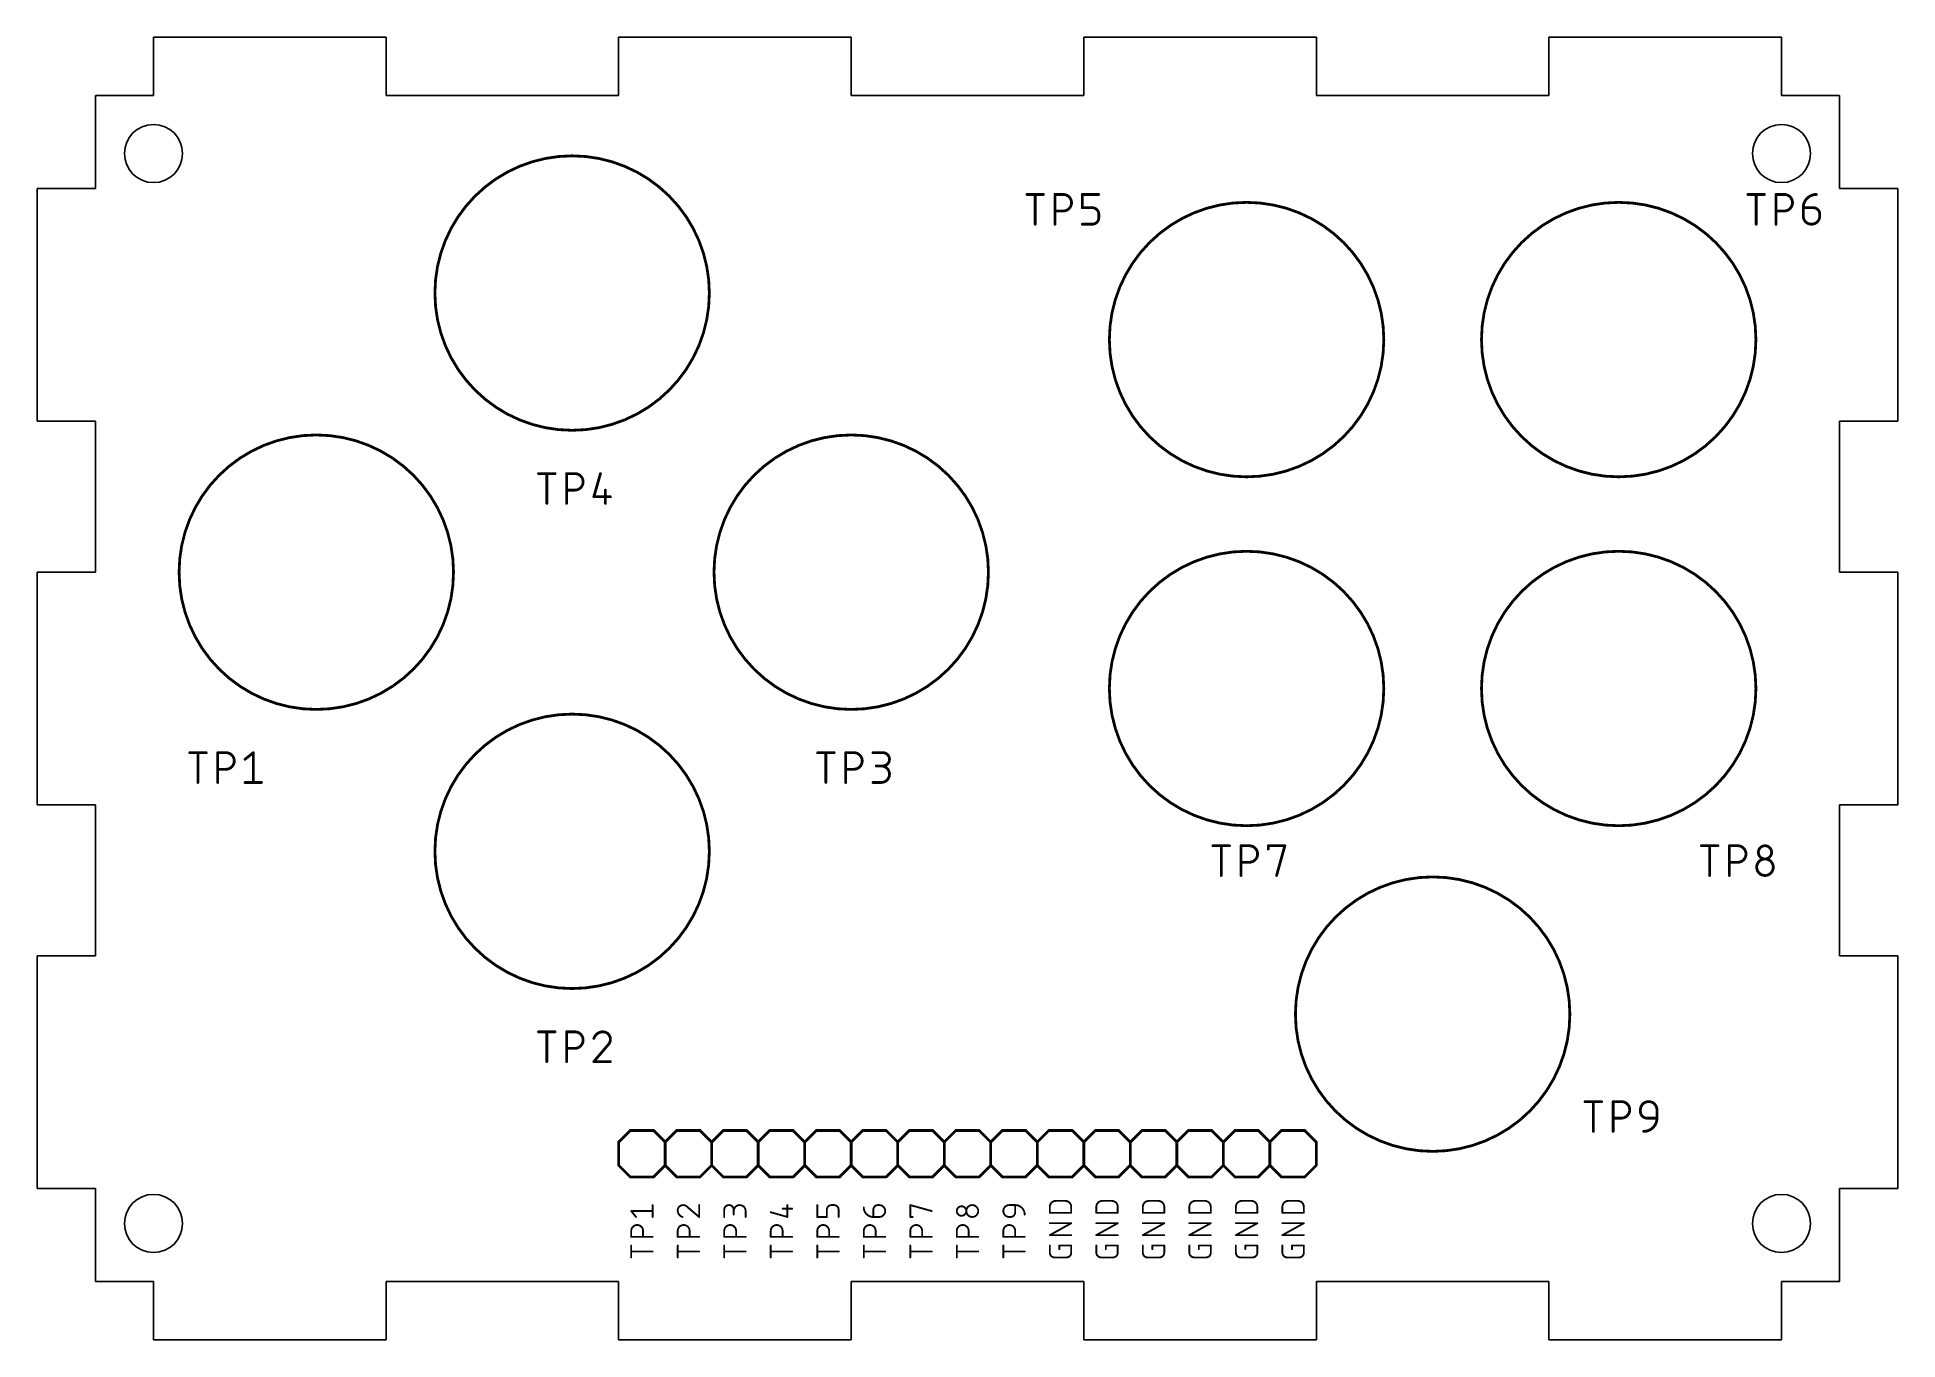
# Model space of a CAD drawing. Extents: x 0 to 4, y 0 to 2.8.
import ezdxf

# ---------------------------------------------------------------- set-up
doc = ezdxf.new("R2010")
doc.units = 0
for name, color, linetype in [('20', 31, 'CONTINUOUS'), ('21', 253, 'CONTINUOUS'), ('25', 253, 'CONTINUOUS')]:
    doc.layers.add(name, color=color, linetype=linetype)

msp = doc.modelspace()

# ---------------------------------------------------------------- linework, layer by layer
at = {"layer": '20'}
for p, q in [((0.25, 2.8), (0.75, 2.8)), ((0.25, 2.8), (0.25, 2.675)), ((0.75, 2.8), (0.75, 2.675)), ((1.25, 2.8), (1.75, 2.8)), ((1.25, 2.675), (1.25, 2.8)), ((1.75, 2.8), (1.75, 2.675)), ((2.25, 2.8), (2.75, 2.8)), ((2.25, 2.675), (2.25, 2.8)), ((2.75, 2.8), (2.75, 2.675)), ((3.25, 2.8), (3.75, 2.8)), ((3.25, 2.675), (3.25, 2.8)), ((3.75, 2.675), (3.75, 2.8)), ((0.25, 2.675), (0.125, 2.675)), ((0.125, 2.475), (0.125, 2.675)), ((0.75, 2.675), (1.25, 2.675)), ((1.75, 2.675), (2.25, 2.675)), ((2.75, 2.675), (3.25, 2.675)), ((3.875, 2.675), (3.75, 2.675)), ((3.875, 2.475), (3.875, 2.675)), ((0, 1.975), (0, 2.475)), ((0, 2.475), (0.125, 2.475)), ((4, 2.475), (3.875, 2.475)), ((4, 2.475), (4, 1.975)), ((0, 1.975), (0.125, 1.975)), ((0.125, 1.975), (0.125, 1.65)), ((4, 1.975), (3.875, 1.975)), ((3.875, 1.65), (3.875, 1.975)), ((0, 1.15), (0, 1.65)), ((0, 1.65), (0.125, 1.65)), ((4, 1.65), (3.875, 1.65)), ((4, 1.65), (4, 1.15)), ((0, 1.15), (0.125, 1.15)), ((0.125, 1.15), (0.125, 0.825)), ((4, 1.15), (3.875, 1.15)), ((3.875, 0.825), (3.875, 1.15)), ((0, 0.325), (0, 0.825)), ((0, 0.825), (0.125, 0.825)), ((4, 0.825), (3.875, 0.825)), ((4, 0.825), (4, 0.325)), ((0, 0.325), (0.125, 0.325)), ((0.125, 0.325), (0.125, 0.125)), ((4, 0.325), (3.875, 0.325)), ((3.875, 0.325), (3.875, 0.125)), ((0.125, 0.125), (0.25, 0.125)), ((0.25, 0.125), (0.25, 0)), ((1.25, 0.125), (0.75, 0.125)), ((0.75, 0.125), (0.75, 0)), ((1.25, 0), (1.25, 0.125)), ((2.25, 0.125), (1.75, 0.125)), ((1.75, 0.125), (1.75, 0)), ((2.25, 0), (2.25, 0.125)), ((3.25, 0.125), (2.75, 0.125)), ((2.75, 0.125), (2.75, 0)), ((3.25, 0), (3.25, 0.125)), ((3.75, 0), (3.75, 0.125)), ((3.75, 0.125), (3.875, 0.125)), ((0.75, 0), (0.25, 0)), ((1.75, 0), (1.25, 0)), ((2.75, 0), (2.25, 0)), ((3.75, 0), (3.25, 0))]:
    msp.add_line(p, q, dxfattribs=at)
for centre in [(0.25, 2.55), (3.75, 2.55), (0.25, 0.25), (3.75, 0.25)]:
    msp.add_circle(centre, 0.0625, dxfattribs=at)
at = {"layer": '21'}
for points, const_width in [([(1.15, 1.955, 1), (1.15, 2.545, 1), (1.15, 1.955)], 0.006), ([(2.6, 1.855, 1), (2.6, 2.445, 1), (2.6, 1.855)], 0.006), ([(3.4, 1.855, 1), (3.4, 2.445, 1), (3.4, 1.855)], 0.006), ([(0.6, 1.355, 1), (0.6, 1.945, 1), (0.6, 1.355)], 0.006), ([(1.75, 1.355, 1), (1.75, 1.945, 1), (1.75, 1.355)], 0.006), ([(2.6, 1.105, 1), (2.6, 1.695, 1), (2.6, 1.105)], 0.006), ([(3.4, 1.105, 1), (3.4, 1.695, 1), (3.4, 1.105)], 0.006), ([(1.15, 0.755, 1), (1.15, 1.345, 1), (1.15, 0.755)], 0.006), ([(3, 0.405, 1), (3, 0.995, 1), (3, 0.405)], 0.006), ([(1.275, 0.4515, 1), (1.275, 0.4485)], 0.003), ([(1.276061, 0.448939, 1), (1.273939, 0.451061)], 0.003), ([(1.326061, 0.451061, 1), (1.323939, 0.448939)], 0.003), ([(1.325, 0.4485, 1), (1.325, 0.4515)], 0.003), ([(1.375, 0.4515, 1), (1.375, 0.4485)], 0.003), ([(1.376061, 0.448939, 1), (1.373939, 0.451061)], 0.003), ([(1.426061, 0.451061, 1), (1.423939, 0.448939)], 0.003), ([(1.425, 0.4485, 1), (1.425, 0.4515)], 0.003), ([(1.475, 0.4515, 1), (1.475, 0.4485)], 0.003), ([(1.476061, 0.448939, 1), (1.473939, 0.451061)], 0.003), ([(1.526061, 0.451061, 1), (1.523939, 0.448939)], 0.003), ([(1.525, 0.4485, 1), (1.525, 0.4515)], 0.003), ([(1.575, 0.4515, 1), (1.575, 0.4485)], 0.003), ([(1.576061, 0.448939, 1), (1.573939, 0.451061)], 0.003), ([(1.626061, 0.451061, 1), (1.623939, 0.448939)], 0.003), ([(1.625, 0.4485, 1), (1.625, 0.4515)], 0.003), ([(1.675, 0.4515, 1), (1.675, 0.4485)], 0.003), ([(1.676061, 0.448939, 1), (1.673939, 0.451061)], 0.003), ([(1.726061, 0.451061, 1), (1.723939, 0.448939)], 0.003), ([(1.725, 0.4485, 1), (1.725, 0.4515)], 0.003), ([(1.775, 0.4515, 1), (1.775, 0.4485)], 0.003), ([(1.776061, 0.448939, 1), (1.773939, 0.451061)], 0.003), ([(1.826061, 0.451061, 1), (1.823939, 0.448939)], 0.003), ([(1.825, 0.4485, 1), (1.825, 0.4515)], 0.003), ([(1.875, 0.4515, 1), (1.875, 0.4485)], 0.003), ([(1.876061, 0.448939, 1), (1.873939, 0.451061)], 0.003), ([(1.926061, 0.451061, 1), (1.923939, 0.448939)], 0.003), ([(1.925, 0.4485, 1), (1.925, 0.4515)], 0.003), ([(1.975, 0.4515, 1), (1.975, 0.4485)], 0.003), ([(1.976061, 0.448939, 1), (1.973939, 0.451061)], 0.003), ([(2.026061, 0.451061, 1), (2.023939, 0.448939)], 0.003), ([(2.025, 0.4485, 1), (2.025, 0.4515)], 0.003), ([(2.075, 0.4515, 1), (2.075, 0.4485)], 0.003), ([(2.076061, 0.448939, 1), (2.073939, 0.451061)], 0.003), ([(2.126061, 0.451061, 1), (2.123939, 0.448939)], 0.003), ([(2.125, 0.4485, 1), (2.125, 0.4515)], 0.003), ([(2.175, 0.4515, 1), (2.175, 0.4485)], 0.003), ([(2.176061, 0.448939, 1), (2.173939, 0.451061)], 0.003), ([(2.226061, 0.451061, 1), (2.223939, 0.448939)], 0.003), ([(2.225, 0.4485, 1), (2.225, 0.4515)], 0.003), ([(2.275, 0.4515, 1), (2.275, 0.4485)], 0.003), ([(2.276061, 0.448939, 1), (2.273939, 0.451061)], 0.003), ([(2.326061, 0.451061, 1), (2.323939, 0.448939)], 0.003), ([(2.325, 0.4485, 1), (2.325, 0.4515)], 0.003), ([(2.375, 0.4515, 1), (2.375, 0.4485)], 0.003), ([(2.376061, 0.448939, 1), (2.373939, 0.451061)], 0.003), ([(2.426061, 0.451061, 1), (2.423939, 0.448939)], 0.003), ([(2.425, 0.4485, 1), (2.425, 0.4515)], 0.003), ([(2.475, 0.4515, 1), (2.475, 0.4485)], 0.003), ([(2.476061, 0.448939, 1), (2.473939, 0.451061)], 0.003), ([(2.526061, 0.451061, 1), (2.523939, 0.448939)], 0.003), ([(2.525, 0.4485, 1), (2.525, 0.4515)], 0.003), ([(2.575, 0.4515, 1), (2.575, 0.4485)], 0.003), ([(2.576061, 0.448939, 1), (2.573939, 0.451061)], 0.003), ([(2.626061, 0.451061, 1), (2.623939, 0.448939)], 0.003), ([(2.625, 0.4485, 1), (2.625, 0.4515)], 0.003), ([(2.675, 0.4515, 1), (2.675, 0.4485)], 0.003), ([(2.676061, 0.448939, 1), (2.673939, 0.451061)], 0.003), ([(2.726061, 0.451061, 1), (2.723939, 0.448939)], 0.003), ([(2.725, 0.4485, 1), (2.725, 0.4515)], 0.003), ([(1.2515, 0.425, 1), (1.2485, 0.425)], 0.003), ([(1.248939, 0.426061, 1), (1.251061, 0.423939)], 0.003), ([(1.3515, 0.425, 1), (1.3485, 0.425)], 0.003), ([(1.348939, 0.426061, 1), (1.351061, 0.423939)], 0.003), ([(1.348939, 0.423939, 1), (1.351061, 0.426061)], 0.003), ([(1.4515, 0.425, 1), (1.4485, 0.425)], 0.003), ([(1.448939, 0.426061, 1), (1.451061, 0.423939)], 0.003), ([(1.448939, 0.423939, 1), (1.451061, 0.426061)], 0.003), ([(1.5515, 0.425, 1), (1.5485, 0.425)], 0.003), ([(1.548939, 0.426061, 1), (1.551061, 0.423939)], 0.003), ([(1.548939, 0.423939, 1), (1.551061, 0.426061)], 0.003), ([(1.6515, 0.425, 1), (1.6485, 0.425)], 0.003), ([(1.648939, 0.426061, 1), (1.651061, 0.423939)], 0.003), ([(1.648939, 0.423939, 1), (1.651061, 0.426061)], 0.003), ([(1.7515, 0.425, 1), (1.7485, 0.425)], 0.003), ([(1.748939, 0.426061, 1), (1.751061, 0.423939)], 0.003), ([(1.748939, 0.423939, 1), (1.751061, 0.426061)], 0.003), ([(1.8515, 0.425, 1), (1.8485, 0.425)], 0.003), ([(1.848939, 0.426061, 1), (1.851061, 0.423939)], 0.003), ([(1.848939, 0.423939, 1), (1.851061, 0.426061)], 0.003), ([(1.9515, 0.425, 1), (1.9485, 0.425)], 0.003), ([(1.948939, 0.426061, 1), (1.951061, 0.423939)], 0.003), ([(1.948939, 0.423939, 1), (1.951061, 0.426061)], 0.003), ([(2.0515, 0.425, 1), (2.0485, 0.425)], 0.003), ([(2.048939, 0.426061, 1), (2.051061, 0.423939)], 0.003), ([(2.048939, 0.423939, 1), (2.051061, 0.426061)], 0.003), ([(2.1515, 0.425, 1), (2.1485, 0.425)], 0.003), ([(2.148939, 0.426061, 1), (2.151061, 0.423939)], 0.003), ([(2.148939, 0.423939, 1), (2.151061, 0.426061)], 0.003), ([(2.2515, 0.425, 1), (2.2485, 0.425)], 0.003), ([(2.248939, 0.426061, 1), (2.251061, 0.423939)], 0.003), ([(2.248939, 0.423939, 1), (2.251061, 0.426061)], 0.003), ([(2.3515, 0.425, 1), (2.3485, 0.425)], 0.003), ([(2.348939, 0.426061, 1), (2.351061, 0.423939)], 0.003), ([(2.348939, 0.423939, 1), (2.351061, 0.426061)], 0.003), ([(2.4515, 0.425, 1), (2.4485, 0.425)], 0.003), ([(2.448939, 0.426061, 1), (2.451061, 0.423939)], 0.003), ([(2.448939, 0.423939, 1), (2.451061, 0.426061)], 0.003), ([(2.5515, 0.425, 1), (2.5485, 0.425)], 0.003), ([(2.548939, 0.426061, 1), (2.551061, 0.423939)], 0.003), ([(2.548939, 0.423939, 1), (2.551061, 0.426061)], 0.003), ([(2.6515, 0.425, 1), (2.6485, 0.425)], 0.003), ([(2.648939, 0.426061, 1), (2.651061, 0.423939)], 0.003), ([(2.648939, 0.423939, 1), (2.651061, 0.426061)], 0.003), ([(2.7515, 0.425, 1), (2.7485, 0.425)], 0.003), ([(2.748939, 0.423939, 1), (2.751061, 0.426061)], 0.003), ([(1.251061, 0.376061, 1), (1.248939, 0.373939)], 0.003), ([(1.2485, 0.375, 1), (1.2515, 0.375)], 0.003), ([(1.351061, 0.376061, 1), (1.348939, 0.373939)], 0.003), ([(1.3485, 0.375, 1), (1.3515, 0.375)], 0.003), ([(1.351061, 0.373939, 1), (1.348939, 0.376061)], 0.003), ([(1.451061, 0.376061, 1), (1.448939, 0.373939)], 0.003), ([(1.4485, 0.375, 1), (1.4515, 0.375)], 0.003), ([(1.451061, 0.373939, 1), (1.448939, 0.376061)], 0.003), ([(1.551061, 0.376061, 1), (1.548939, 0.373939)], 0.003), ([(1.5485, 0.375, 1), (1.5515, 0.375)], 0.003), ([(1.551061, 0.373939, 1), (1.548939, 0.376061)], 0.003), ([(1.651061, 0.376061, 1), (1.648939, 0.373939)], 0.003), ([(1.6485, 0.375, 1), (1.6515, 0.375)], 0.003), ([(1.651061, 0.373939, 1), (1.648939, 0.376061)], 0.003), ([(1.751061, 0.376061, 1), (1.748939, 0.373939)], 0.003), ([(1.7485, 0.375, 1), (1.7515, 0.375)], 0.003), ([(1.751061, 0.373939, 1), (1.748939, 0.376061)], 0.003), ([(1.851061, 0.376061, 1), (1.848939, 0.373939)], 0.003), ([(1.8485, 0.375, 1), (1.8515, 0.375)], 0.003), ([(1.851061, 0.373939, 1), (1.848939, 0.376061)], 0.003), ([(1.951061, 0.376061, 1), (1.948939, 0.373939)], 0.003), ([(1.9485, 0.375, 1), (1.9515, 0.375)], 0.003), ([(1.951061, 0.373939, 1), (1.948939, 0.376061)], 0.003), ([(2.051061, 0.376061, 1), (2.048939, 0.373939)], 0.003), ([(2.0485, 0.375, 1), (2.0515, 0.375)], 0.003), ([(2.051061, 0.373939, 1), (2.048939, 0.376061)], 0.003), ([(2.151061, 0.376061, 1), (2.148939, 0.373939)], 0.003), ([(2.1485, 0.375, 1), (2.1515, 0.375)], 0.003), ([(2.151061, 0.373939, 1), (2.148939, 0.376061)], 0.003), ([(2.251061, 0.376061, 1), (2.248939, 0.373939)], 0.003), ([(2.2485, 0.375, 1), (2.2515, 0.375)], 0.003), ([(2.251061, 0.373939, 1), (2.248939, 0.376061)], 0.003), ([(2.351061, 0.376061, 1), (2.348939, 0.373939)], 0.003), ([(2.3485, 0.375, 1), (2.3515, 0.375)], 0.003), ([(2.351061, 0.373939, 1), (2.348939, 0.376061)], 0.003), ([(2.451061, 0.376061, 1), (2.448939, 0.373939)], 0.003), ([(2.4485, 0.375, 1), (2.4515, 0.375)], 0.003), ([(2.451061, 0.373939, 1), (2.448939, 0.376061)], 0.003), ([(2.551061, 0.376061, 1), (2.548939, 0.373939)], 0.003), ([(2.5485, 0.375, 1), (2.5515, 0.375)], 0.003), ([(2.551061, 0.373939, 1), (2.548939, 0.376061)], 0.003), ([(2.651061, 0.376061, 1), (2.648939, 0.373939)], 0.003), ([(2.6485, 0.375, 1), (2.6515, 0.375)], 0.003), ([(2.651061, 0.373939, 1), (2.648939, 0.376061)], 0.003), ([(2.7485, 0.375, 1), (2.7515, 0.375)], 0.003), ([(2.751061, 0.373939, 1), (2.748939, 0.376061)], 0.003), ([(1.275, 0.3515, 1), (1.275, 0.3485)], 0.003), ([(1.273939, 0.348939, 1), (1.276061, 0.351061)], 0.003), ([(1.323939, 0.351061, 1), (1.326061, 0.348939)], 0.003), ([(1.325, 0.3485, 1), (1.325, 0.3515)], 0.003), ([(1.375, 0.3515, 1), (1.375, 0.3485)], 0.003), ([(1.373939, 0.348939, 1), (1.376061, 0.351061)], 0.003), ([(1.423939, 0.351061, 1), (1.426061, 0.348939)], 0.003), ([(1.425, 0.3485, 1), (1.425, 0.3515)], 0.003), ([(1.475, 0.3515, 1), (1.475, 0.3485)], 0.003), ([(1.473939, 0.348939, 1), (1.476061, 0.351061)], 0.003), ([(1.523939, 0.351061, 1), (1.526061, 0.348939)], 0.003), ([(1.525, 0.3485, 1), (1.525, 0.3515)], 0.003), ([(1.575, 0.3515, 1), (1.575, 0.3485)], 0.003), ([(1.573939, 0.348939, 1), (1.576061, 0.351061)], 0.003), ([(1.623939, 0.351061, 1), (1.626061, 0.348939)], 0.003), ([(1.625, 0.3485, 1), (1.625, 0.3515)], 0.003), ([(1.675, 0.3515, 1), (1.675, 0.3485)], 0.003), ([(1.673939, 0.348939, 1), (1.676061, 0.351061)], 0.003), ([(1.723939, 0.351061, 1), (1.726061, 0.348939)], 0.003), ([(1.725, 0.3485, 1), (1.725, 0.3515)], 0.003), ([(1.775, 0.3515, 1), (1.775, 0.3485)], 0.003), ([(1.773939, 0.348939, 1), (1.776061, 0.351061)], 0.003), ([(1.823939, 0.351061, 1), (1.826061, 0.348939)], 0.003), ([(1.825, 0.3485, 1), (1.825, 0.3515)], 0.003), ([(1.875, 0.3515, 1), (1.875, 0.3485)], 0.003), ([(1.873939, 0.348939, 1), (1.876061, 0.351061)], 0.003), ([(1.923939, 0.351061, 1), (1.926061, 0.348939)], 0.003), ([(1.925, 0.3485, 1), (1.925, 0.3515)], 0.003), ([(1.975, 0.3515, 1), (1.975, 0.3485)], 0.003), ([(1.973939, 0.348939, 1), (1.976061, 0.351061)], 0.003), ([(2.023939, 0.351061, 1), (2.026061, 0.348939)], 0.003), ([(2.025, 0.3485, 1), (2.025, 0.3515)], 0.003), ([(2.075, 0.3515, 1), (2.075, 0.3485)], 0.003), ([(2.073939, 0.348939, 1), (2.076061, 0.351061)], 0.003), ([(2.123939, 0.351061, 1), (2.126061, 0.348939)], 0.003), ([(2.125, 0.3485, 1), (2.125, 0.3515)], 0.003), ([(2.175, 0.3515, 1), (2.175, 0.3485)], 0.003), ([(2.173939, 0.348939, 1), (2.176061, 0.351061)], 0.003), ([(2.223939, 0.351061, 1), (2.226061, 0.348939)], 0.003), ([(2.225, 0.3485, 1), (2.225, 0.3515)], 0.003), ([(2.275, 0.3515, 1), (2.275, 0.3485)], 0.003), ([(2.273939, 0.348939, 1), (2.276061, 0.351061)], 0.003), ([(2.323939, 0.351061, 1), (2.326061, 0.348939)], 0.003), ([(2.325, 0.3485, 1), (2.325, 0.3515)], 0.003), ([(2.375, 0.3515, 1), (2.375, 0.3485)], 0.003), ([(2.373939, 0.348939, 1), (2.376061, 0.351061)], 0.003), ([(2.423939, 0.351061, 1), (2.426061, 0.348939)], 0.003), ([(2.425, 0.3485, 1), (2.425, 0.3515)], 0.003), ([(2.475, 0.3515, 1), (2.475, 0.3485)], 0.003), ([(2.473939, 0.348939, 1), (2.476061, 0.351061)], 0.003), ([(2.523939, 0.351061, 1), (2.526061, 0.348939)], 0.003), ([(2.525, 0.3485, 1), (2.525, 0.3515)], 0.003), ([(2.575, 0.3515, 1), (2.575, 0.3485)], 0.003), ([(2.573939, 0.348939, 1), (2.576061, 0.351061)], 0.003), ([(2.623939, 0.351061, 1), (2.626061, 0.348939)], 0.003), ([(2.625, 0.3485, 1), (2.625, 0.3515)], 0.003), ([(2.675, 0.3515, 1), (2.675, 0.3485)], 0.003), ([(2.673939, 0.348939, 1), (2.676061, 0.351061)], 0.003), ([(2.723939, 0.351061, 1), (2.726061, 0.348939)], 0.003), ([(2.725, 0.3485, 1), (2.725, 0.3515)], 0.003), ([(1.324, 0.289555, 1), (1.322, 0.289555)], 0.002), ([(1.3885, 0.289555, 0.414214), (1.377, 0.278055)], 0.004), ([(1.377, 0.278055, 0.325186), (1.387222, 0.264)], 0.004), ([(1.378, 0.278055, 1), (1.376, 0.278055)], 0.002), ([(1.397445, 0.285722, 0.205256), (1.3885, 0.289555)], 0.004), ([(1.3885, 0.290555, 1), (1.3885, 0.288555)], 0.002), ([(1.3885, 0.288555, 1), (1.3885, 0.290555)], 0.002), ([(1.398092, 0.286484, 1), (1.396797, 0.28496)], 0.002), ([(1.39672, 0.285032, 1), (1.398169, 0.286412)], 0.002), ([(1.424, 0.289555, 1), (1.422, 0.289555)], 0.002), ([(1.497444, 0.279333, 1), (1.477, 0.279333)], 0.004), ([(1.478, 0.279333, 1), (1.476, 0.279333)], 0.002), ([(1.476, 0.279333, 1), (1.478, 0.279333)], 0.002), ([(1.523, 0.276777, 1), (1.497444, 0.276777)], 0.004), ([(1.496444, 0.279333, 1), (1.498444, 0.279333)], 0.002), ([(1.498445, 0.279333, 1), (1.496445, 0.279333)], 0.002), ([(1.602556, 0.282889, 1), (1.602556, 0.280889)], 0.002), ([(1.613778, 0.289555, 1), (1.611778, 0.289555)], 0.002), ([(1.623, 0.280889, 1), (1.623, 0.282889)], 0.002), ([(1.678, 0.289555, 1), (1.676, 0.289555)], 0.002), ([(1.707667, 0.289555, 0.414214), (1.697445, 0.279333)], 0.004), ([(1.698445, 0.279333, 1), (1.696445, 0.279333)], 0.002), ([(1.696445, 0.279333, 1), (1.698445, 0.279333)], 0.002), ([(1.707667, 0.290555, 1), (1.707667, 0.288555)], 0.002), ([(1.707667, 0.288555, 1), (1.707667, 0.290555)], 0.002), ([(1.723, 0.279333, 0.414214), (1.712778, 0.289555)], 0.004), ([(1.712778, 0.290555, 1), (1.712778, 0.288555)], 0.002), ([(1.712778, 0.288555, 1), (1.712778, 0.290555)], 0.002), ([(1.724, 0.279333, 1), (1.722, 0.279333)], 0.002), ([(1.722, 0.279333, 1), (1.724, 0.279333)], 0.002), ([(1.777, 0.284444, 0.41421), (1.797445, 0.264)], 0.004), ([(1.778, 0.284444, 1), (1.776, 0.284444)], 0.002), ([(1.807667, 0.289555, 0.414214), (1.797445, 0.279333)], 0.004), ([(1.798445, 0.279333, 1), (1.796445, 0.279333)], 0.002), ([(1.796445, 0.279333, 1), (1.798445, 0.279333)], 0.002), ([(1.807667, 0.290555, 1), (1.807667, 0.288555)], 0.002), ([(1.807667, 0.288555, 1), (1.807667, 0.290555)], 0.002), ([(1.810222, 0.264, 1), (1.810222, 0.289555)], 0.004), ([(1.810222, 0.290555, 1), (1.810222, 0.288555)], 0.002), ([(1.810222, 0.288555, 1), (1.810222, 0.290555)], 0.002), ([(1.877268, 0.290519, 1), (1.876732, 0.288592)], 0.002), ([(1.878, 0.289555, 1), (1.876, 0.289555)], 0.002), ([(1.987222, 0.287, 1), (1.987222, 0.266555)], 0.004), ([(1.987222, 0.266555, 1), (1.987222, 0.287)], 0.004), ([(1.987222, 0.288, 1), (1.987222, 0.286)], 0.002), ([(1.987222, 0.286, 1), (1.987222, 0.288)], 0.002), ([(2.010222, 0.289555, 1), (2.010222, 0.264)], 0.004), ([(2.010222, 0.264, 1), (2.010222, 0.289555)], 0.004), ([(2.010222, 0.290555, 1), (2.010222, 0.288555)], 0.002), ([(2.010222, 0.288555, 1), (2.010222, 0.290555)], 0.002), ([(2.089778, 0.289555, 1), (2.089778, 0.264)], 0.004), ([(2.089778, 0.290555, 1), (2.089778, 0.288555)], 0.002), ([(2.089778, 0.288555, 1), (2.089778, 0.290555)], 0.002), ([(2.103556, 0.289555, 1), (2.101556, 0.289555)], 0.002), ([(2.123, 0.269111, 0.414214), (2.102556, 0.289555)], 0.004), ([(2.102556, 0.290555, 1), (2.102556, 0.288555)], 0.002), ([(2.102556, 0.288555, 1), (2.102556, 0.290555)], 0.002), ([(2.189778, 0.298555, 0.414214), (2.177, 0.285777)], 0.004), ([(2.178, 0.285777, 1), (2.176, 0.285777)], 0.002), ([(2.176, 0.285777, 1), (2.178, 0.285777)], 0.002), ([(2.189778, 0.299555, 1), (2.189778, 0.297555)], 0.002), ([(2.189778, 0.297555, 1), (2.189778, 0.299555)], 0.002), ([(2.223, 0.285777, 0.414216), (2.210222, 0.298555)], 0.004), ([(2.210222, 0.299555, 1), (2.210222, 0.297555)], 0.002), ([(2.210222, 0.297555, 1), (2.210222, 0.299555)], 0.002), ([(2.224, 0.285777, 1), (2.222, 0.285777)], 0.002), ([(2.222, 0.285777, 1), (2.224, 0.285777)], 0.002), ([(2.289778, 0.298555, 0.414214), (2.277, 0.285777)], 0.004), ([(2.278, 0.285777, 1), (2.276, 0.285777)], 0.002), ([(2.276, 0.285777, 1), (2.278, 0.285777)], 0.002), ([(2.289778, 0.299555, 1), (2.289778, 0.297555)], 0.002), ([(2.289778, 0.297555, 1), (2.289778, 0.299555)], 0.002), ([(2.323, 0.285777, 0.414216), (2.310222, 0.298555)], 0.004), ([(2.310222, 0.299555, 1), (2.310222, 0.297555)], 0.002), ([(2.310222, 0.297555, 1), (2.310222, 0.299555)], 0.002), ([(2.324, 0.285777, 1), (2.322, 0.285777)], 0.002), ([(2.322, 0.285777, 1), (2.324, 0.285777)], 0.002), ([(2.389778, 0.298555, 0.414214), (2.377, 0.285777)], 0.004), ([(2.378, 0.285777, 1), (2.376, 0.285777)], 0.002), ([(2.376, 0.285777, 1), (2.378, 0.285777)], 0.002), ([(2.389778, 0.299555, 1), (2.389778, 0.297555)], 0.002), ([(2.389778, 0.297555, 1), (2.389778, 0.299555)], 0.002), ([(2.423, 0.285777, 0.414216), (2.410222, 0.298555)], 0.004), ([(2.410222, 0.299555, 1), (2.410222, 0.297555)], 0.002), ([(2.410222, 0.297555, 1), (2.410222, 0.299555)], 0.002), ([(2.424, 0.285777, 1), (2.422, 0.285777)], 0.002), ([(2.422, 0.285777, 1), (2.424, 0.285777)], 0.002), ([(2.489778, 0.298555, 0.414214), (2.477, 0.285777)], 0.004), ([(2.478, 0.285777, 1), (2.476, 0.285777)], 0.002), ([(2.476, 0.285777, 1), (2.478, 0.285777)], 0.002), ([(2.489778, 0.299555, 1), (2.489778, 0.297555)], 0.002), ([(2.489778, 0.297555, 1), (2.489778, 0.299555)], 0.002), ([(2.523, 0.285777, 0.414216), (2.510222, 0.298555)], 0.004), ([(2.510222, 0.299555, 1), (2.510222, 0.297555)], 0.002), ([(2.510222, 0.297555, 1), (2.510222, 0.299555)], 0.002), ([(2.524, 0.285777, 1), (2.522, 0.285777)], 0.002), ([(2.522, 0.285777, 1), (2.524, 0.285777)], 0.002), ([(2.589778, 0.298555, 0.414214), (2.577, 0.285777)], 0.004), ([(2.578, 0.285777, 1), (2.576, 0.285777)], 0.002), ([(2.576, 0.285777, 1), (2.578, 0.285777)], 0.002), ([(2.589778, 0.299555, 1), (2.589778, 0.297555)], 0.002), ([(2.589778, 0.297555, 1), (2.589778, 0.299555)], 0.002), ([(2.623, 0.285777, 0.414216), (2.610222, 0.298555)], 0.004), ([(2.610222, 0.299555, 1), (2.610222, 0.297555)], 0.002), ([(2.610222, 0.297555, 1), (2.610222, 0.299555)], 0.002), ([(2.624, 0.285777, 1), (2.622, 0.285777)], 0.002), ([(2.622, 0.285777, 1), (2.624, 0.285777)], 0.002), ([(2.689778, 0.298555, 0.414214), (2.677, 0.285777)], 0.004), ([(2.678, 0.285777, 1), (2.676, 0.285777)], 0.002), ([(2.676, 0.285777, 1), (2.678, 0.285777)], 0.002), ([(2.689778, 0.299555, 1), (2.689778, 0.297555)], 0.002), ([(2.689778, 0.297555, 1), (2.689778, 0.299555)], 0.002), ([(2.723, 0.285777, 0.414216), (2.710222, 0.298555)], 0.004), ([(2.710222, 0.299555, 1), (2.710222, 0.297555)], 0.002), ([(2.710222, 0.297555, 1), (2.710222, 0.299555)], 0.002), ([(2.724, 0.285777, 1), (2.722, 0.285777)], 0.002), ([(2.722, 0.285777, 1), (2.724, 0.285777)], 0.002), ([(1.277781, 0.277402, 1), (1.276219, 0.276153)], 0.002), ([(1.277, 0.277777, 1), (1.277, 0.275777)], 0.002), ([(1.302556, 0.233944, 1), (1.277, 0.233944)], 0.004), ([(1.286441, 0.263375, 1), (1.288003, 0.264624)], 0.002), ([(1.322, 0.264, 1), (1.324, 0.264)], 0.002), ([(1.323, 0.275777, 1), (1.323, 0.277777)], 0.002), ([(1.376, 0.278055, 1), (1.378, 0.278055)], 0.002), ([(1.402556, 0.233944, 1), (1.377, 0.233944)], 0.004), ([(1.386914, 0.263048, 1), (1.38753, 0.264951)], 0.002), ([(1.422, 0.264, 1), (1.424, 0.264)], 0.002), ([(1.422352, 0.263238, 1), (1.423648, 0.264762)], 0.002), ([(1.476, 0.264, 1), (1.478, 0.264)], 0.002), ([(1.502556, 0.233944, 1), (1.477, 0.233944)], 0.004), ([(1.496444, 0.276777, 1), (1.498444, 0.276777)], 0.002), ([(1.496445, 0.269111, 1), (1.498445, 0.269111)], 0.002), ([(1.524, 0.276777, 1), (1.522, 0.276777)], 0.002), ([(1.522, 0.276777, 1), (1.524, 0.276777)], 0.002), ([(1.522, 0.264, 1), (1.524, 0.264)], 0.002), ([(1.577275, 0.275183, 1), (1.576725, 0.27326)], 0.002), ([(1.602556, 0.233944, 1), (1.577, 0.233944)], 0.004), ([(1.611778, 0.264, 1), (1.613778, 0.264)], 0.002), ([(1.612503, 0.263038, 1), (1.613053, 0.264961)], 0.002), ([(1.677, 0.265, 1), (1.677, 0.263)], 0.002), ([(1.676, 0.264, 1), (1.678, 0.264)], 0.002), ([(1.702556, 0.233944, 1), (1.677, 0.233944)], 0.004), ([(1.696445, 0.264, 1), (1.698445, 0.264)], 0.002), ([(1.697445, 0.263, 1), (1.697445, 0.265)], 0.002), ([(1.722, 0.264, 1), (1.724, 0.264)], 0.002), ([(1.802556, 0.233944, 1), (1.777, 0.233944)], 0.004), ([(1.797445, 0.265, 1), (1.797445, 0.263)], 0.002), ([(1.796445, 0.264, 1), (1.798445, 0.264)], 0.002), ([(1.797445, 0.263, 1), (1.797445, 0.265)], 0.002), ([(1.810222, 0.265, 1), (1.810222, 0.263)], 0.002), ([(1.810222, 0.263, 1), (1.810222, 0.265)], 0.002), ([(1.877, 0.265, 1), (1.877, 0.263)], 0.002), ([(1.876, 0.264, 1), (1.878, 0.264)], 0.002), ([(1.902556, 0.233944, 1), (1.877, 0.233944)], 0.004), ([(1.882111, 0.263, 1), (1.882111, 0.265)], 0.002), ([(1.922732, 0.275814, 1), (1.923268, 0.277741)], 0.002), ([(2.002556, 0.233944, 1), (1.977, 0.233944)], 0.004), ([(1.987222, 0.267555, 1), (1.987222, 0.265555)], 0.002), ([(1.987222, 0.265555, 1), (1.987222, 0.267555)], 0.002), ([(2.010222, 0.265, 1), (2.010222, 0.263)], 0.002), ([(2.010222, 0.263, 1), (2.010222, 0.265)], 0.002), ([(2.102556, 0.233944, 1), (2.077, 0.233944)], 0.004), ([(2.089778, 0.265, 1), (2.089778, 0.263)], 0.002), ([(2.089778, 0.263, 1), (2.089778, 0.265)], 0.002), ([(2.092333, 0.264, 0.414214), (2.102556, 0.274222)], 0.004), ([(2.092333, 0.265, 1), (2.092333, 0.263)], 0.002), ([(2.092333, 0.263, 1), (2.092333, 0.265)], 0.002), ([(2.103556, 0.274222, 1), (2.101556, 0.274222)], 0.002), ([(2.101556, 0.274222, 1), (2.103556, 0.274222)], 0.002), ([(2.122, 0.269111, 1), (2.124, 0.269111)], 0.002), ([(2.177, 0.274, 1), (2.177, 0.272)], 0.002), ([(2.176, 0.273, 1), (2.178, 0.273)], 0.002), ([(2.177, 0.251555, 1), (2.177, 0.249555)], 0.002), ([(2.222, 0.273, 1), (2.224, 0.273)], 0.002), ([(2.223486, 0.249681, 1), (2.222514, 0.25143)], 0.002), ([(2.223, 0.272, 1), (2.223, 0.274)], 0.002), ([(2.223, 0.249555, 1), (2.223, 0.251555)], 0.002), ([(2.277, 0.274, 1), (2.277, 0.272)], 0.002), ([(2.276, 0.273, 1), (2.278, 0.273)], 0.002), ([(2.277, 0.251555, 1), (2.277, 0.249555)], 0.002), ([(2.322, 0.273, 1), (2.324, 0.273)], 0.002), ([(2.323486, 0.249681, 1), (2.322514, 0.25143)], 0.002), ([(2.323, 0.272, 1), (2.323, 0.274)], 0.002), ([(2.323, 0.249555, 1), (2.323, 0.251555)], 0.002), ([(2.377, 0.274, 1), (2.377, 0.272)], 0.002), ([(2.376, 0.273, 1), (2.378, 0.273)], 0.002), ([(2.377, 0.251555, 1), (2.377, 0.249555)], 0.002), ([(2.422, 0.273, 1), (2.424, 0.273)], 0.002), ([(2.423486, 0.249681, 1), (2.422514, 0.25143)], 0.002), ([(2.423, 0.272, 1), (2.423, 0.274)], 0.002), ([(2.423, 0.249555, 1), (2.423, 0.251555)], 0.002), ([(2.477, 0.274, 1), (2.477, 0.272)], 0.002), ([(2.476, 0.273, 1), (2.478, 0.273)], 0.002), ([(2.477, 0.251555, 1), (2.477, 0.249555)], 0.002), ([(2.522, 0.273, 1), (2.524, 0.273)], 0.002), ([(2.523486, 0.249681, 1), (2.522514, 0.25143)], 0.002), ([(2.523, 0.272, 1), (2.523, 0.274)], 0.002), ([(2.523, 0.249555, 1), (2.523, 0.251555)], 0.002), ([(2.577, 0.274, 1), (2.577, 0.272)], 0.002), ([(2.576, 0.273, 1), (2.578, 0.273)], 0.002), ([(2.577, 0.251555, 1), (2.577, 0.249555)], 0.002), ([(2.622, 0.273, 1), (2.624, 0.273)], 0.002), ([(2.623486, 0.249681, 1), (2.622514, 0.25143)], 0.002), ([(2.623, 0.272, 1), (2.623, 0.274)], 0.002), ([(2.623, 0.249555, 1), (2.623, 0.251555)], 0.002), ([(2.677, 0.274, 1), (2.677, 0.272)], 0.002), ([(2.676, 0.273, 1), (2.678, 0.273)], 0.002), ([(2.677, 0.251555, 1), (2.677, 0.249555)], 0.002), ([(2.722, 0.273, 1), (2.724, 0.273)], 0.002), ([(2.723486, 0.249681, 1), (2.722514, 0.25143)], 0.002), ([(2.723, 0.272, 1), (2.723, 0.274)], 0.002), ([(2.723, 0.249555, 1), (2.723, 0.251555)], 0.002), ([(1.278, 0.233944, 1), (1.276, 0.233944)], 0.002), ([(1.276, 0.233944, 1), (1.278, 0.233944)], 0.002), ([(1.277, 0.222167, 1), (1.277, 0.220167)], 0.002), ([(1.276, 0.221167, 1), (1.278, 0.221167)], 0.002), ([(1.278, 0.202555, 1), (1.276, 0.202555)], 0.002), ([(1.303556, 0.233944, 1), (1.301556, 0.233944)], 0.002), ([(1.301556, 0.233944, 1), (1.303556, 0.233944)], 0.002), ([(1.301556, 0.221167, 1), (1.303556, 0.221167)], 0.002), ([(1.323, 0.220167, 1), (1.323, 0.222167)], 0.002), ([(1.378, 0.233944, 1), (1.376, 0.233944)], 0.002), ([(1.376, 0.233944, 1), (1.378, 0.233944)], 0.002), ([(1.377, 0.222167, 1), (1.377, 0.220167)], 0.002), ([(1.376, 0.221167, 1), (1.378, 0.221167)], 0.002), ([(1.378, 0.202555, 1), (1.376, 0.202555)], 0.002), ([(1.403556, 0.233944, 1), (1.401556, 0.233944)], 0.002), ([(1.401556, 0.233944, 1), (1.403556, 0.233944)], 0.002), ([(1.401556, 0.221167, 1), (1.403556, 0.221167)], 0.002), ([(1.423, 0.220167, 1), (1.423, 0.222167)], 0.002), ([(1.478, 0.233944, 1), (1.476, 0.233944)], 0.002), ([(1.476, 0.233944, 1), (1.478, 0.233944)], 0.002), ([(1.477, 0.222167, 1), (1.477, 0.220167)], 0.002), ([(1.476, 0.221167, 1), (1.478, 0.221167)], 0.002), ([(1.478, 0.202555, 1), (1.476, 0.202555)], 0.002), ([(1.503556, 0.233944, 1), (1.501556, 0.233944)], 0.002), ([(1.501556, 0.233944, 1), (1.503556, 0.233944)], 0.002), ([(1.501556, 0.221167, 1), (1.503556, 0.221167)], 0.002), ([(1.523, 0.220167, 1), (1.523, 0.222167)], 0.002), ([(1.578, 0.233944, 1), (1.576, 0.233944)], 0.002), ([(1.576, 0.233944, 1), (1.578, 0.233944)], 0.002), ([(1.577, 0.222167, 1), (1.577, 0.220167)], 0.002), ([(1.576, 0.221167, 1), (1.578, 0.221167)], 0.002), ([(1.578, 0.202555, 1), (1.576, 0.202555)], 0.002), ([(1.603556, 0.233944, 1), (1.601556, 0.233944)], 0.002), ([(1.601556, 0.233944, 1), (1.603556, 0.233944)], 0.002), ([(1.601556, 0.221167, 1), (1.603556, 0.221167)], 0.002), ([(1.623, 0.220167, 1), (1.623, 0.222167)], 0.002), ([(1.678, 0.233944, 1), (1.676, 0.233944)], 0.002), ([(1.676, 0.233944, 1), (1.678, 0.233944)], 0.002), ([(1.677, 0.222167, 1), (1.677, 0.220167)], 0.002), ([(1.676, 0.221167, 1), (1.678, 0.221167)], 0.002), ([(1.678, 0.202555, 1), (1.676, 0.202555)], 0.002), ([(1.703556, 0.233944, 1), (1.701556, 0.233944)], 0.002), ([(1.701556, 0.233944, 1), (1.703556, 0.233944)], 0.002), ([(1.701556, 0.221167, 1), (1.703556, 0.221167)], 0.002), ([(1.723, 0.220167, 1), (1.723, 0.222167)], 0.002), ([(1.778, 0.233944, 1), (1.776, 0.233944)], 0.002), ([(1.776, 0.233944, 1), (1.778, 0.233944)], 0.002), ([(1.777, 0.222167, 1), (1.777, 0.220167)], 0.002), ([(1.776, 0.221167, 1), (1.778, 0.221167)], 0.002), ([(1.778, 0.202555, 1), (1.776, 0.202555)], 0.002), ([(1.803556, 0.233944, 1), (1.801556, 0.233944)], 0.002), ([(1.801556, 0.233944, 1), (1.803556, 0.233944)], 0.002), ([(1.801556, 0.221167, 1), (1.803556, 0.221167)], 0.002), ([(1.823, 0.220167, 1), (1.823, 0.222167)], 0.002), ([(1.878, 0.233944, 1), (1.876, 0.233944)], 0.002), ([(1.876, 0.233944, 1), (1.878, 0.233944)], 0.002), ([(1.877, 0.222167, 1), (1.877, 0.220167)], 0.002), ([(1.876, 0.221167, 1), (1.878, 0.221167)], 0.002), ([(1.878, 0.202555, 1), (1.876, 0.202555)], 0.002), ([(1.903556, 0.233944, 1), (1.901556, 0.233944)], 0.002), ([(1.901556, 0.233944, 1), (1.903556, 0.233944)], 0.002), ([(1.901556, 0.221167, 1), (1.903556, 0.221167)], 0.002), ([(1.923, 0.220167, 1), (1.923, 0.222167)], 0.002), ([(1.978, 0.233944, 1), (1.976, 0.233944)], 0.002), ([(1.976, 0.233944, 1), (1.978, 0.233944)], 0.002), ([(1.977, 0.222167, 1), (1.977, 0.220167)], 0.002), ([(1.976, 0.221167, 1), (1.978, 0.221167)], 0.002), ([(1.978, 0.202555, 1), (1.976, 0.202555)], 0.002), ([(2.003556, 0.233944, 1), (2.001556, 0.233944)], 0.002), ([(2.001556, 0.233944, 1), (2.003556, 0.233944)], 0.002), ([(2.001556, 0.221167, 1), (2.003556, 0.221167)], 0.002), ([(2.023, 0.220167, 1), (2.023, 0.222167)], 0.002), ([(2.078, 0.233944, 1), (2.076, 0.233944)], 0.002), ([(2.076, 0.233944, 1), (2.078, 0.233944)], 0.002), ([(2.077, 0.222167, 1), (2.077, 0.220167)], 0.002), ([(2.076, 0.221167, 1), (2.078, 0.221167)], 0.002), ([(2.078, 0.202555, 1), (2.076, 0.202555)], 0.002), ([(2.103556, 0.233944, 1), (2.101556, 0.233944)], 0.002), ([(2.101556, 0.233944, 1), (2.103556, 0.233944)], 0.002), ([(2.101556, 0.221167, 1), (2.103556, 0.221167)], 0.002), ([(2.123, 0.220167, 1), (2.123, 0.222167)], 0.002), ([(2.177, 0.226, 1), (2.177, 0.224)], 0.002), ([(2.176514, 0.225874, 1), (2.177486, 0.224126)], 0.002), ([(2.178, 0.202555, 1), (2.176, 0.202555)], 0.002), ([(2.198445, 0.202555, 1), (2.196445, 0.202555)], 0.002), ([(2.197445, 0.203555, 1), (2.197445, 0.201555)], 0.002), ([(2.224, 0.202555, 1), (2.222, 0.202555)], 0.002), ([(2.223, 0.224, 1), (2.223, 0.226)], 0.002), ([(2.223, 0.201555, 1), (2.223, 0.203555)], 0.002), ([(2.277, 0.226, 1), (2.277, 0.224)], 0.002), ([(2.276514, 0.225874, 1), (2.277486, 0.224126)], 0.002), ([(2.278, 0.202555, 1), (2.276, 0.202555)], 0.002), ([(2.298445, 0.202555, 1), (2.296445, 0.202555)], 0.002), ([(2.297445, 0.203555, 1), (2.297445, 0.201555)], 0.002), ([(2.324, 0.202555, 1), (2.322, 0.202555)], 0.002), ([(2.323, 0.224, 1), (2.323, 0.226)], 0.002), ([(2.323, 0.201555, 1), (2.323, 0.203555)], 0.002), ([(2.377, 0.226, 1), (2.377, 0.224)], 0.002), ([(2.376514, 0.225874, 1), (2.377486, 0.224126)], 0.002), ([(2.378, 0.202555, 1), (2.376, 0.202555)], 0.002), ([(2.398445, 0.202555, 1), (2.396445, 0.202555)], 0.002), ([(2.397445, 0.203555, 1), (2.397445, 0.201555)], 0.002), ([(2.424, 0.202555, 1), (2.422, 0.202555)], 0.002), ([(2.423, 0.224, 1), (2.423, 0.226)], 0.002), ([(2.423, 0.201555, 1), (2.423, 0.203555)], 0.002), ([(2.477, 0.226, 1), (2.477, 0.224)], 0.002), ([(2.476514, 0.225874, 1), (2.477486, 0.224126)], 0.002), ([(2.478, 0.202555, 1), (2.476, 0.202555)], 0.002), ([(2.498445, 0.202555, 1), (2.496445, 0.202555)], 0.002), ([(2.497445, 0.203555, 1), (2.497445, 0.201555)], 0.002), ([(2.524, 0.202555, 1), (2.522, 0.202555)], 0.002), ([(2.523, 0.224, 1), (2.523, 0.226)], 0.002), ([(2.523, 0.201555, 1), (2.523, 0.203555)], 0.002), ([(2.577, 0.226, 1), (2.577, 0.224)], 0.002), ([(2.576514, 0.225874, 1), (2.577486, 0.224126)], 0.002), ([(2.578, 0.202555, 1), (2.576, 0.202555)], 0.002), ([(2.598445, 0.202555, 1), (2.596445, 0.202555)], 0.002), ([(2.597445, 0.203555, 1), (2.597445, 0.201555)], 0.002), ([(2.624, 0.202555, 1), (2.622, 0.202555)], 0.002), ([(2.623, 0.224, 1), (2.623, 0.226)], 0.002), ([(2.623, 0.201555, 1), (2.623, 0.203555)], 0.002), ([(2.677, 0.226, 1), (2.677, 0.224)], 0.002), ([(2.676514, 0.225874, 1), (2.677486, 0.224126)], 0.002), ([(2.678, 0.202555, 1), (2.676, 0.202555)], 0.002), ([(2.698445, 0.202555, 1), (2.696445, 0.202555)], 0.002), ([(2.697445, 0.203555, 1), (2.697445, 0.201555)], 0.002), ([(2.724, 0.202555, 1), (2.722, 0.202555)], 0.002), ([(2.723, 0.224, 1), (2.723, 0.226)], 0.002), ([(2.723, 0.201555, 1), (2.723, 0.203555)], 0.002), ([(1.277, 0.190778, 1), (1.277, 0.188778)], 0.002), ([(1.276, 0.177, 1), (1.278, 0.177)], 0.002), ([(1.323, 0.188778, 1), (1.323, 0.190778)], 0.002), ([(1.377, 0.190778, 1), (1.377, 0.188778)], 0.002), ([(1.376, 0.177, 1), (1.378, 0.177)], 0.002), ([(1.423, 0.188778, 1), (1.423, 0.190778)], 0.002), ([(1.477, 0.190778, 1), (1.477, 0.188778)], 0.002), ([(1.476, 0.177, 1), (1.478, 0.177)], 0.002), ([(1.523, 0.188778, 1), (1.523, 0.190778)], 0.002), ([(1.577, 0.190778, 1), (1.577, 0.188778)], 0.002), ([(1.576, 0.177, 1), (1.578, 0.177)], 0.002), ([(1.623, 0.188778, 1), (1.623, 0.190778)], 0.002), ([(1.677, 0.190778, 1), (1.677, 0.188778)], 0.002), ([(1.676, 0.177, 1), (1.678, 0.177)], 0.002), ([(1.723, 0.188778, 1), (1.723, 0.190778)], 0.002), ([(1.777, 0.190778, 1), (1.777, 0.188778)], 0.002), ([(1.776, 0.177, 1), (1.778, 0.177)], 0.002), ([(1.823, 0.188778, 1), (1.823, 0.190778)], 0.002), ([(1.877, 0.190778, 1), (1.877, 0.188778)], 0.002), ([(1.876, 0.177, 1), (1.878, 0.177)], 0.002), ([(1.923, 0.188778, 1), (1.923, 0.190778)], 0.002), ([(1.977, 0.190778, 1), (1.977, 0.188778)], 0.002), ([(1.976, 0.177, 1), (1.978, 0.177)], 0.002), ([(2.023, 0.188778, 1), (2.023, 0.190778)], 0.002), ([(2.077, 0.190778, 1), (2.077, 0.188778)], 0.002), ([(2.076, 0.177, 1), (2.078, 0.177)], 0.002), ([(2.123, 0.188778, 1), (2.123, 0.190778)], 0.002), ([(2.177, 0.187222, 0.414207), (2.187222, 0.177)], 0.004), ([(2.178, 0.187222, 1), (2.176, 0.187222)], 0.002), ([(2.176, 0.187222, 1), (2.178, 0.187222)], 0.002), ([(2.187222, 0.178, 1), (2.187222, 0.176)], 0.002), ([(2.187222, 0.176, 1), (2.187222, 0.178)], 0.002), ([(2.196445, 0.194889, 1), (2.198445, 0.194889)], 0.002), ([(2.212778, 0.177, 0.414214), (2.223, 0.187222)], 0.004), ([(2.212778, 0.178, 1), (2.212778, 0.176)], 0.002), ([(2.212778, 0.176, 1), (2.212778, 0.178)], 0.002), ([(2.224, 0.187222, 1), (2.222, 0.187222)], 0.002), ([(2.222, 0.187222, 1), (2.224, 0.187222)], 0.002), ([(2.277, 0.187222, 0.414207), (2.287222, 0.177)], 0.004), ([(2.278, 0.187222, 1), (2.276, 0.187222)], 0.002), ([(2.276, 0.187222, 1), (2.278, 0.187222)], 0.002), ([(2.287222, 0.178, 1), (2.287222, 0.176)], 0.002), ([(2.287222, 0.176, 1), (2.287222, 0.178)], 0.002), ([(2.296445, 0.194889, 1), (2.298445, 0.194889)], 0.002), ([(2.312778, 0.177, 0.414214), (2.323, 0.187222)], 0.004), ([(2.312778, 0.178, 1), (2.312778, 0.176)], 0.002), ([(2.312778, 0.176, 1), (2.312778, 0.178)], 0.002), ([(2.324, 0.187222, 1), (2.322, 0.187222)], 0.002), ([(2.322, 0.187222, 1), (2.324, 0.187222)], 0.002), ([(2.377, 0.187222, 0.414207), (2.387222, 0.177)], 0.004), ([(2.378, 0.187222, 1), (2.376, 0.187222)], 0.002), ([(2.376, 0.187222, 1), (2.378, 0.187222)], 0.002), ([(2.387222, 0.178, 1), (2.387222, 0.176)], 0.002), ([(2.387222, 0.176, 1), (2.387222, 0.178)], 0.002), ([(2.396445, 0.194889, 1), (2.398445, 0.194889)], 0.002), ([(2.412778, 0.177, 0.414214), (2.423, 0.187222)], 0.004), ([(2.412778, 0.178, 1), (2.412778, 0.176)], 0.002), ([(2.412778, 0.176, 1), (2.412778, 0.178)], 0.002), ([(2.424, 0.187222, 1), (2.422, 0.187222)], 0.002), ([(2.422, 0.187222, 1), (2.424, 0.187222)], 0.002), ([(2.477, 0.187222, 0.414207), (2.487222, 0.177)], 0.004), ([(2.478, 0.187222, 1), (2.476, 0.187222)], 0.002), ([(2.476, 0.187222, 1), (2.478, 0.187222)], 0.002), ([(2.487222, 0.178, 1), (2.487222, 0.176)], 0.002), ([(2.487222, 0.176, 1), (2.487222, 0.178)], 0.002), ([(2.496445, 0.194889, 1), (2.498445, 0.194889)], 0.002), ([(2.512778, 0.177, 0.414214), (2.523, 0.187222)], 0.004), ([(2.512778, 0.178, 1), (2.512778, 0.176)], 0.002), ([(2.512778, 0.176, 1), (2.512778, 0.178)], 0.002), ([(2.524, 0.187222, 1), (2.522, 0.187222)], 0.002), ([(2.522, 0.187222, 1), (2.524, 0.187222)], 0.002), ([(2.577, 0.187222, 0.414207), (2.587222, 0.177)], 0.004), ([(2.578, 0.187222, 1), (2.576, 0.187222)], 0.002), ([(2.576, 0.187222, 1), (2.578, 0.187222)], 0.002), ([(2.587222, 0.178, 1), (2.587222, 0.176)], 0.002), ([(2.587222, 0.176, 1), (2.587222, 0.178)], 0.002), ([(2.596445, 0.194889, 1), (2.598445, 0.194889)], 0.002), ([(2.612778, 0.177, 0.414214), (2.623, 0.187222)], 0.004), ([(2.612778, 0.178, 1), (2.612778, 0.176)], 0.002), ([(2.612778, 0.176, 1), (2.612778, 0.178)], 0.002), ([(2.624, 0.187222, 1), (2.622, 0.187222)], 0.002), ([(2.622, 0.187222, 1), (2.624, 0.187222)], 0.002), ([(2.677, 0.187222, 0.414207), (2.687222, 0.177)], 0.004), ([(2.678, 0.187222, 1), (2.676, 0.187222)], 0.002), ([(2.676, 0.187222, 1), (2.678, 0.187222)], 0.002), ([(2.687222, 0.178, 1), (2.687222, 0.176)], 0.002), ([(2.687222, 0.176, 1), (2.687222, 0.178)], 0.002), ([(2.696445, 0.194889, 1), (2.698445, 0.194889)], 0.002), ([(2.712778, 0.177, 0.414214), (2.723, 0.187222)], 0.004), ([(2.712778, 0.178, 1), (2.712778, 0.176)], 0.002), ([(2.712778, 0.176, 1), (2.712778, 0.178)], 0.002), ([(2.724, 0.187222, 1), (2.722, 0.187222)], 0.002), ([(2.722, 0.187222, 1), (2.724, 0.187222)], 0.002)]:
    msp.add_lwpolyline(points, format="xyb", dxfattribs=dict(at, const_width=const_width))
for points, const_width in [([(1.275, 0.45), (1.25, 0.425)], 0.006), ([(1.275, 0.45), (1.325, 0.45)], 0.006), ([(1.325, 0.45), (1.35, 0.425)], 0.006), ([(1.35, 0.425), (1.375, 0.45)], 0.006), ([(1.375, 0.45), (1.425, 0.45)], 0.006), ([(1.425, 0.45), (1.45, 0.425)], 0.006), ([(1.45, 0.425), (1.475, 0.45)], 0.006), ([(1.475, 0.45), (1.525, 0.45)], 0.006), ([(1.525, 0.45), (1.55, 0.425)], 0.006), ([(1.575, 0.45), (1.55, 0.425)], 0.006), ([(1.575, 0.45), (1.625, 0.45)], 0.006), ([(1.625, 0.45), (1.65, 0.425)], 0.006), ([(1.65, 0.425), (1.675, 0.45)], 0.006), ([(1.675, 0.45), (1.725, 0.45)], 0.006), ([(1.725, 0.45), (1.75, 0.425)], 0.006), ([(1.75, 0.425), (1.775, 0.45)], 0.006), ([(1.775, 0.45), (1.825, 0.45)], 0.006), ([(1.825, 0.45), (1.85, 0.425)], 0.006), ([(1.875, 0.45), (1.85, 0.425)], 0.006), ([(1.875, 0.45), (1.925, 0.45)], 0.006), ([(1.925, 0.45), (1.95, 0.425)], 0.006), ([(1.95, 0.425), (1.975, 0.45)], 0.006), ([(1.975, 0.45), (2.025, 0.45)], 0.006), ([(2.025, 0.45), (2.05, 0.425)], 0.006), ([(2.05, 0.425), (2.075, 0.45)], 0.006), ([(2.075, 0.45), (2.125, 0.45)], 0.006), ([(2.125, 0.45), (2.15, 0.425)], 0.006), ([(2.175, 0.45), (2.15, 0.425)], 0.006), ([(2.175, 0.45), (2.225, 0.45)], 0.006), ([(2.225, 0.45), (2.25, 0.425)], 0.006), ([(2.25, 0.425), (2.275, 0.45)], 0.006), ([(2.275, 0.45), (2.325, 0.45)], 0.006), ([(2.325, 0.45), (2.35, 0.425)], 0.006), ([(2.35, 0.425), (2.375, 0.45)], 0.006), ([(2.375, 0.45), (2.425, 0.45)], 0.006), ([(2.425, 0.45), (2.45, 0.425)], 0.006), ([(2.475, 0.45), (2.45, 0.425)], 0.006), ([(2.475, 0.45), (2.525, 0.45)], 0.006), ([(2.525, 0.45), (2.55, 0.425)], 0.006), ([(2.55, 0.425), (2.575, 0.45)], 0.006), ([(2.575, 0.45), (2.625, 0.45)], 0.006), ([(2.625, 0.45), (2.65, 0.425)], 0.006), ([(2.65, 0.425), (2.675, 0.45)], 0.006), ([(2.675, 0.45), (2.725, 0.45)], 0.006), ([(2.725, 0.45), (2.75, 0.425)], 0.006), ([(1.25, 0.425), (1.25, 0.375)], 0.006), ([(1.35, 0.425), (1.35, 0.375)], 0.006), ([(1.45, 0.425), (1.45, 0.375)], 0.006), ([(1.55, 0.425), (1.55, 0.375)], 0.006), ([(1.65, 0.425), (1.65, 0.375)], 0.006), ([(1.75, 0.425), (1.75, 0.375)], 0.006), ([(1.85, 0.425), (1.85, 0.375)], 0.006), ([(1.95, 0.425), (1.95, 0.375)], 0.006), ([(2.05, 0.425), (2.05, 0.375)], 0.006), ([(2.15, 0.425), (2.15, 0.375)], 0.006), ([(2.25, 0.425), (2.25, 0.375)], 0.006), ([(2.35, 0.425), (2.35, 0.375)], 0.006), ([(2.45, 0.425), (2.45, 0.375)], 0.006), ([(2.55, 0.425), (2.55, 0.375)], 0.006), ([(2.65, 0.425), (2.65, 0.375)], 0.006), ([(2.75, 0.425), (2.75, 0.375)], 0.006), ([(1.25, 0.375), (1.275, 0.35)], 0.006), ([(1.35, 0.375), (1.325, 0.35)], 0.006), ([(1.375, 0.35), (1.35, 0.375)], 0.006), ([(1.45, 0.375), (1.425, 0.35)], 0.006), ([(1.475, 0.35), (1.45, 0.375)], 0.006), ([(1.55, 0.375), (1.525, 0.35)], 0.006), ([(1.55, 0.375), (1.575, 0.35)], 0.006), ([(1.65, 0.375), (1.625, 0.35)], 0.006), ([(1.675, 0.35), (1.65, 0.375)], 0.006), ([(1.75, 0.375), (1.725, 0.35)], 0.006), ([(1.775, 0.35), (1.75, 0.375)], 0.006), ([(1.85, 0.375), (1.825, 0.35)], 0.006), ([(1.85, 0.375), (1.875, 0.35)], 0.006), ([(1.95, 0.375), (1.925, 0.35)], 0.006), ([(1.975, 0.35), (1.95, 0.375)], 0.006), ([(2.05, 0.375), (2.025, 0.35)], 0.006), ([(2.075, 0.35), (2.05, 0.375)], 0.006), ([(2.15, 0.375), (2.125, 0.35)], 0.006), ([(2.15, 0.375), (2.175, 0.35)], 0.006), ([(2.25, 0.375), (2.225, 0.35)], 0.006), ([(2.275, 0.35), (2.25, 0.375)], 0.006), ([(2.35, 0.375), (2.325, 0.35)], 0.006), ([(2.375, 0.35), (2.35, 0.375)], 0.006), ([(2.45, 0.375), (2.425, 0.35)], 0.006), ([(2.45, 0.375), (2.475, 0.35)], 0.006), ([(2.55, 0.375), (2.525, 0.35)], 0.006), ([(2.575, 0.35), (2.55, 0.375)], 0.006), ([(2.65, 0.375), (2.625, 0.35)], 0.006), ([(2.675, 0.35), (2.65, 0.375)], 0.006), ([(2.75, 0.375), (2.725, 0.35)], 0.006), ([(1.325, 0.35), (1.275, 0.35)], 0.006), ([(1.425, 0.35), (1.375, 0.35)], 0.006), ([(1.525, 0.35), (1.475, 0.35)], 0.006), ([(1.625, 0.35), (1.575, 0.35)], 0.006), ([(1.725, 0.35), (1.675, 0.35)], 0.006), ([(1.825, 0.35), (1.775, 0.35)], 0.006), ([(1.925, 0.35), (1.875, 0.35)], 0.006), ([(2.025, 0.35), (1.975, 0.35)], 0.006), ([(2.125, 0.35), (2.075, 0.35)], 0.006), ([(2.225, 0.35), (2.175, 0.35)], 0.006), ([(2.325, 0.35), (2.275, 0.35)], 0.006), ([(2.425, 0.35), (2.375, 0.35)], 0.006), ([(2.525, 0.35), (2.475, 0.35)], 0.006), ([(2.625, 0.35), (2.575, 0.35)], 0.006), ([(2.725, 0.35), (2.675, 0.35)], 0.006), ([(1.323, 0.264), (1.323, 0.289555)], 0.004), ([(1.397445, 0.285722), (1.423, 0.264)], 0.004), ([(1.423, 0.264), (1.423, 0.289555)], 0.004), ([(1.477, 0.264), (1.477, 0.279333)], 0.004), ([(1.497445, 0.279333), (1.497445, 0.269111)], 0.004), ([(1.602556, 0.281889), (1.623, 0.281889)], 0.004), ([(1.612778, 0.264), (1.612778, 0.289555)], 0.004), ([(1.677, 0.264), (1.677, 0.289555)], 0.004), ([(1.697445, 0.279333), (1.697445, 0.264)], 0.004), ([(1.712778, 0.289555), (1.707667, 0.289555)], 0.004), ([(1.723, 0.264), (1.723, 0.279333)], 0.004), ([(1.797445, 0.264), (1.797445, 0.279333)], 0.004), ([(1.807667, 0.289555), (1.810222, 0.289555)], 0.004), ([(1.877, 0.264), (1.877, 0.289555)], 0.004), ([(1.877, 0.289555), (1.923, 0.276777)], 0.004), ([(2.089778, 0.289555), (2.102556, 0.289555)], 0.004), ([(2.102556, 0.289555), (2.102556, 0.274222)], 0.004), ([(2.177, 0.273), (2.177, 0.285777)], 0.004), ([(2.189778, 0.298555), (2.210222, 0.298555)], 0.004), ([(2.223, 0.285777), (2.223, 0.273)], 0.004), ([(2.277, 0.273), (2.277, 0.285777)], 0.004), ([(2.289778, 0.298555), (2.310222, 0.298555)], 0.004), ([(2.323, 0.285777), (2.323, 0.273)], 0.004), ([(2.377, 0.273), (2.377, 0.285777)], 0.004), ([(2.389778, 0.298555), (2.410222, 0.298555)], 0.004), ([(2.423, 0.285777), (2.423, 0.273)], 0.004), ([(2.477, 0.273), (2.477, 0.285777)], 0.004), ([(2.489778, 0.298555), (2.510222, 0.298555)], 0.004), ([(2.523, 0.285777), (2.523, 0.273)], 0.004), ([(2.577, 0.273), (2.577, 0.285777)], 0.004), ([(2.589778, 0.298555), (2.610222, 0.298555)], 0.004), ([(2.623, 0.285777), (2.623, 0.273)], 0.004), ([(2.677, 0.273), (2.677, 0.285777)], 0.004), ([(2.689778, 0.298555), (2.710222, 0.298555)], 0.004), ([(2.723, 0.285777), (2.723, 0.273)], 0.004), ([(1.287222, 0.264), (1.277, 0.276777)], 0.004), ([(1.277, 0.276777), (1.323, 0.276777)], 0.004), ([(1.523, 0.264), (1.523, 0.276777)], 0.004), ([(1.577, 0.274222), (1.612778, 0.264)], 0.004), ([(1.697445, 0.264), (1.677, 0.264)], 0.004), ([(1.810222, 0.264), (1.797445, 0.264)], 0.004), ([(1.882111, 0.264), (1.877, 0.264)], 0.004), ([(2.092333, 0.264), (2.089778, 0.264)], 0.004), ([(2.223, 0.273), (2.177, 0.273)], 0.004), ([(2.177, 0.225), (2.223, 0.250555)], 0.004), ([(2.223, 0.250555), (2.177, 0.250555)], 0.004), ([(2.323, 0.273), (2.277, 0.273)], 0.004), ([(2.277, 0.225), (2.323, 0.250555)], 0.004), ([(2.323, 0.250555), (2.277, 0.250555)], 0.004), ([(2.423, 0.273), (2.377, 0.273)], 0.004), ([(2.377, 0.225), (2.423, 0.250555)], 0.004), ([(2.423, 0.250555), (2.377, 0.250555)], 0.004), ([(2.523, 0.273), (2.477, 0.273)], 0.004), ([(2.477, 0.225), (2.523, 0.250555)], 0.004), ([(2.523, 0.250555), (2.477, 0.250555)], 0.004), ([(2.623, 0.273), (2.577, 0.273)], 0.004), ([(2.577, 0.225), (2.623, 0.250555)], 0.004), ([(2.623, 0.250555), (2.577, 0.250555)], 0.004), ([(2.723, 0.273), (2.677, 0.273)], 0.004), ([(2.677, 0.225), (2.723, 0.250555)], 0.004), ([(2.723, 0.250555), (2.677, 0.250555)], 0.004), ([(1.277, 0.221167), (1.277, 0.233944)], 0.004), ([(1.323, 0.221167), (1.277, 0.221167)], 0.004), ([(1.277, 0.177), (1.277, 0.202555)], 0.004), ([(1.302556, 0.233944), (1.302556, 0.221167)], 0.004), ([(1.377, 0.221167), (1.377, 0.233944)], 0.004), ([(1.423, 0.221167), (1.377, 0.221167)], 0.004), ([(1.377, 0.177), (1.377, 0.202555)], 0.004), ([(1.402556, 0.233944), (1.402556, 0.221167)], 0.004), ([(1.477, 0.221167), (1.477, 0.233944)], 0.004), ([(1.523, 0.221167), (1.477, 0.221167)], 0.004), ([(1.477, 0.177), (1.477, 0.202555)], 0.004), ([(1.502556, 0.233944), (1.502556, 0.221167)], 0.004), ([(1.577, 0.221167), (1.577, 0.233944)], 0.004), ([(1.623, 0.221167), (1.577, 0.221167)], 0.004), ([(1.577, 0.177), (1.577, 0.202555)], 0.004), ([(1.602556, 0.233944), (1.602556, 0.221167)], 0.004), ([(1.677, 0.221167), (1.677, 0.233944)], 0.004), ([(1.723, 0.221167), (1.677, 0.221167)], 0.004), ([(1.677, 0.177), (1.677, 0.202555)], 0.004), ([(1.702556, 0.233944), (1.702556, 0.221167)], 0.004), ([(1.777, 0.221167), (1.777, 0.233944)], 0.004), ([(1.823, 0.221167), (1.777, 0.221167)], 0.004), ([(1.777, 0.177), (1.777, 0.202555)], 0.004), ([(1.802556, 0.233944), (1.802556, 0.221167)], 0.004), ([(1.877, 0.221167), (1.877, 0.233944)], 0.004), ([(1.923, 0.221167), (1.877, 0.221167)], 0.004), ([(1.877, 0.177), (1.877, 0.202555)], 0.004), ([(1.902556, 0.233944), (1.902556, 0.221167)], 0.004), ([(1.977, 0.221167), (1.977, 0.233944)], 0.004), ([(2.023, 0.221167), (1.977, 0.221167)], 0.004), ([(1.977, 0.177), (1.977, 0.202555)], 0.004), ([(2.002556, 0.233944), (2.002556, 0.221167)], 0.004), ([(2.077, 0.221167), (2.077, 0.233944)], 0.004), ([(2.123, 0.221167), (2.077, 0.221167)], 0.004), ([(2.077, 0.177), (2.077, 0.202555)], 0.004), ([(2.102556, 0.233944), (2.102556, 0.221167)], 0.004), ([(2.223, 0.225), (2.177, 0.225)], 0.004), ([(2.177, 0.187222), (2.177, 0.202555)], 0.004), ([(2.197445, 0.194889), (2.197445, 0.202555)], 0.004), ([(2.197445, 0.202555), (2.223, 0.202555)], 0.004), ([(2.223, 0.202555), (2.223, 0.187222)], 0.004), ([(2.323, 0.225), (2.277, 0.225)], 0.004), ([(2.277, 0.187222), (2.277, 0.202555)], 0.004), ([(2.297445, 0.194889), (2.297445, 0.202555)], 0.004), ([(2.297445, 0.202555), (2.323, 0.202555)], 0.004), ([(2.323, 0.202555), (2.323, 0.187222)], 0.004), ([(2.423, 0.225), (2.377, 0.225)], 0.004), ([(2.377, 0.187222), (2.377, 0.202555)], 0.004), ([(2.397445, 0.194889), (2.397445, 0.202555)], 0.004), ([(2.397445, 0.202555), (2.423, 0.202555)], 0.004), ([(2.423, 0.202555), (2.423, 0.187222)], 0.004), ([(2.523, 0.225), (2.477, 0.225)], 0.004), ([(2.477, 0.187222), (2.477, 0.202555)], 0.004), ([(2.497445, 0.194889), (2.497445, 0.202555)], 0.004), ([(2.497445, 0.202555), (2.523, 0.202555)], 0.004), ([(2.523, 0.202555), (2.523, 0.187222)], 0.004), ([(2.623, 0.225), (2.577, 0.225)], 0.004), ([(2.577, 0.187222), (2.577, 0.202555)], 0.004), ([(2.597445, 0.194889), (2.597445, 0.202555)], 0.004), ([(2.597445, 0.202555), (2.623, 0.202555)], 0.004), ([(2.623, 0.202555), (2.623, 0.187222)], 0.004), ([(2.723, 0.225), (2.677, 0.225)], 0.004), ([(2.677, 0.187222), (2.677, 0.202555)], 0.004), ([(2.697445, 0.194889), (2.697445, 0.202555)], 0.004), ([(2.697445, 0.202555), (2.723, 0.202555)], 0.004), ([(2.723, 0.202555), (2.723, 0.187222)], 0.004), ([(1.323, 0.189778), (1.277, 0.189778)], 0.004), ([(1.423, 0.189778), (1.377, 0.189778)], 0.004), ([(1.523, 0.189778), (1.477, 0.189778)], 0.004), ([(1.623, 0.189778), (1.577, 0.189778)], 0.004), ([(1.723, 0.189778), (1.677, 0.189778)], 0.004), ([(1.823, 0.189778), (1.777, 0.189778)], 0.004), ([(1.923, 0.189778), (1.877, 0.189778)], 0.004), ([(2.023, 0.189778), (1.977, 0.189778)], 0.004), ([(2.123, 0.189778), (2.077, 0.189778)], 0.004), ([(2.212778, 0.177), (2.187222, 0.177)], 0.004), ([(2.312778, 0.177), (2.287222, 0.177)], 0.004), ([(2.412778, 0.177), (2.387222, 0.177)], 0.004), ([(2.512778, 0.177), (2.487222, 0.177)], 0.004), ([(2.612778, 0.177), (2.587222, 0.177)], 0.004), ([(2.712778, 0.177), (2.687222, 0.177)], 0.004)]:
    msp.add_lwpolyline(points, dxfattribs=dict(at, const_width=const_width))
at = {"layer": '25', "const_width": 0.006}
for points in [[(2.127733, 2.462), (2.163289, 2.462)], [(2.145511, 2.398), (2.145511, 2.462)], [(2.188053, 2.398), (2.188053, 2.462)], [(2.188053, 2.462), (2.205831, 2.462)], [(2.246711, 2.433555), (2.246711, 2.462)], [(2.246711, 2.462), (2.282267, 2.462)], [(3.677733, 2.462), (3.713289, 2.462)], [(3.695511, 2.398), (3.695511, 2.462)], [(3.738053, 2.398), (3.738053, 2.462)], [(3.738053, 2.462), (3.755831, 2.462)], [(2.205831, 2.426444), (2.188053, 2.426444)], [(2.268045, 2.433555), (2.246711, 2.433555)], [(2.246711, 2.398), (2.268045, 2.398)], [(2.282267, 2.412222), (2.282267, 2.419333)], [(3.755831, 2.426444), (3.738053, 2.426444)], [(3.796711, 2.433555), (3.818045, 2.433555)], [(3.796711, 2.415778), (3.796711, 2.433555)], [(3.832267, 2.419333), (3.832267, 2.415778)], [(1.077733, 1.862), (1.113289, 1.862)], [(1.095511, 1.798), (1.095511, 1.862)], [(1.138053, 1.798), (1.138053, 1.862)], [(1.138053, 1.862), (1.155831, 1.862)], [(1.210933, 1.862), (1.196711, 1.812222)], [(1.155831, 1.826444), (1.138053, 1.826444)], [(1.196711, 1.812222), (1.232267, 1.812222)], [(1.2216, 1.826444), (1.2216, 1.798)], [(0.327733, 1.262), (0.363289, 1.262)], [(0.345511, 1.198), (0.345511, 1.262)], [(0.388053, 1.198), (0.388053, 1.262)], [(0.388053, 1.262), (0.405831, 1.262)], [(0.446711, 1.247778), (0.464489, 1.262)], [(0.464489, 1.262), (0.464489, 1.198)], [(1.677733, 1.262), (1.713289, 1.262)], [(1.695511, 1.198), (1.695511, 1.262)], [(1.738053, 1.198), (1.738053, 1.262)], [(1.738053, 1.262), (1.755831, 1.262)], [(1.796711, 1.262), (1.818045, 1.262)], [(0.405831, 1.226444), (0.388053, 1.226444)], [(0.446711, 1.198), (0.482267, 1.198)], [(1.755831, 1.226444), (1.738053, 1.226444)], [(1.796711, 1.198), (1.814489, 1.198)], [(1.818045, 1.233555), (1.803822, 1.233555)], [(2.527733, 1.062), (2.563289, 1.062)], [(2.545511, 0.998), (2.545511, 1.062)], [(2.588053, 0.998), (2.588053, 1.062)], [(2.588053, 1.062), (2.605831, 1.062)], [(2.646711, 1.054889), (2.646711, 1.062)], [(2.646711, 1.062), (2.682267, 1.062)], [(2.682267, 1.062), (2.664489, 0.998)], [(3.577733, 1.062), (3.613289, 1.062)], [(3.595511, 0.998), (3.595511, 1.062)], [(3.638053, 0.998), (3.638053, 1.062)], [(3.638053, 1.062), (3.655831, 1.062)], [(2.605831, 1.026444), (2.588053, 1.026444)], [(3.655831, 1.026444), (3.638053, 1.026444)], [(1.077733, 0.662), (1.113289, 0.662)], [(1.095511, 0.598), (1.095511, 0.662)], [(1.138053, 0.598), (1.138053, 0.662)], [(1.138053, 0.662), (1.155831, 0.662)], [(1.155831, 0.626444), (1.138053, 0.626444)], [(1.226933, 0.633555), (1.196711, 0.598)], [(1.196711, 0.598), (1.232267, 0.598)], [(3.327733, 0.512), (3.363289, 0.512)], [(3.345511, 0.448), (3.345511, 0.512)], [(3.388053, 0.448), (3.388053, 0.512)], [(3.388053, 0.512), (3.405831, 0.512)], [(3.446711, 0.490667), (3.446711, 0.494222)], [(3.482267, 0.494222), (3.482267, 0.476444)], [(3.405831, 0.476444), (3.388053, 0.476444)], [(3.482267, 0.476444), (3.460933, 0.476444)]]:
    msp.add_lwpolyline(points, dxfattribs=at)
at = {"layer": '25'}
for points, const_width in [([(2.127733, 2.4635, 1), (2.127733, 2.4605)], 0.003), ([(2.147011, 2.462, 1), (2.144011, 2.462)], 0.003), ([(2.163289, 2.4605, 1), (2.163289, 2.4635)], 0.003), ([(2.189553, 2.462, 1), (2.186553, 2.462)], 0.003), ([(2.188053, 2.4635, 1), (2.188053, 2.4605)], 0.003), ([(2.205831, 2.426444, 1), (2.205831, 2.462)], 0.006), ([(2.205831, 2.4635, 1), (2.205831, 2.4605)], 0.003), ([(2.205831, 2.4605, 1), (2.205831, 2.4635)], 0.003), ([(2.248211, 2.462, 1), (2.245211, 2.462)], 0.003), ([(2.246711, 2.4635, 1), (2.246711, 2.4605)], 0.003), ([(2.282267, 2.4605, 1), (2.282267, 2.4635)], 0.003), ([(3.677733, 2.4635, 1), (3.677733, 2.4605)], 0.003), ([(3.697011, 2.462, 1), (3.694011, 2.462)], 0.003), ([(3.713289, 2.4605, 1), (3.713289, 2.4635)], 0.003), ([(3.739553, 2.462, 1), (3.736553, 2.462)], 0.003), ([(3.738053, 2.4635, 1), (3.738053, 2.4605)], 0.003), ([(3.755831, 2.426444, 1), (3.755831, 2.462)], 0.006), ([(3.755831, 2.4635, 1), (3.755831, 2.4605)], 0.003), ([(3.755831, 2.4605, 1), (3.755831, 2.4635)], 0.003), ([(3.825156, 2.462, 0.414212), (3.796711, 2.433555)], 0.006), ([(3.825156, 2.4605, 1), (3.825156, 2.4635)], 0.003), ([(2.188053, 2.427944, 1), (2.188053, 2.424944)], 0.003), ([(2.205831, 2.427944, 1), (2.205831, 2.424944)], 0.003), ([(2.205831, 2.424944, 1), (2.205831, 2.427944)], 0.003), ([(2.246711, 2.435055, 1), (2.246711, 2.432055)], 0.003), ([(2.245211, 2.433555, 1), (2.248211, 2.433555)], 0.003), ([(2.246711, 2.3995, 1), (2.246711, 2.3965)], 0.003), ([(2.282267, 2.419333, 0.414214), (2.268045, 2.433555)], 0.006), ([(2.268045, 2.435055, 1), (2.268045, 2.432055)], 0.003), ([(2.268045, 2.398, 0.414214), (2.282267, 2.412222)], 0.006), ([(2.268045, 2.3995, 1), (2.268045, 2.3965)], 0.003), ([(2.268045, 2.432055, 1), (2.268045, 2.435055)], 0.003), ([(2.268045, 2.3965, 1), (2.268045, 2.3995)], 0.003), ([(2.283767, 2.419333, 1), (2.280767, 2.419333)], 0.003), ([(2.280767, 2.419333, 1), (2.283767, 2.419333)], 0.003), ([(2.283767, 2.412222, 1), (2.280767, 2.412222)], 0.003), ([(2.280767, 2.412222, 1), (2.283767, 2.412222)], 0.003), ([(3.738053, 2.427944, 1), (3.738053, 2.424944)], 0.003), ([(3.755831, 2.427944, 1), (3.755831, 2.424944)], 0.003), ([(3.755831, 2.424944, 1), (3.755831, 2.427944)], 0.003), ([(3.796711, 2.435055, 1), (3.796711, 2.432055)], 0.003), ([(3.798211, 2.433555, 1), (3.795211, 2.433555)], 0.003), ([(3.795211, 2.433555, 1), (3.798211, 2.433555)], 0.003), ([(3.796711, 2.415778, 1), (3.832267, 2.415778)], 0.006), ([(3.798211, 2.415778, 1), (3.795211, 2.415778)], 0.003), ([(3.795211, 2.415778, 1), (3.798211, 2.415778)], 0.003), ([(3.832267, 2.419333, 0.414214), (3.818045, 2.433555)], 0.006), ([(3.818045, 2.435055, 1), (3.818045, 2.432055)], 0.003), ([(3.818045, 2.432055, 1), (3.818045, 2.435055)], 0.003), ([(3.833767, 2.419333, 1), (3.830767, 2.419333)], 0.003), ([(3.830767, 2.419333, 1), (3.833767, 2.419333)], 0.003), ([(3.833767, 2.415778, 1), (3.830767, 2.415778)], 0.003), ([(3.830767, 2.415778, 1), (3.833767, 2.415778)], 0.003), ([(2.144011, 2.398, 1), (2.147011, 2.398)], 0.003), ([(2.186553, 2.398, 1), (2.189553, 2.398)], 0.003), ([(3.694011, 2.398, 1), (3.697011, 2.398)], 0.003), ([(3.736553, 2.398, 1), (3.739553, 2.398)], 0.003), ([(1.077733, 1.8635, 1), (1.077733, 1.8605)], 0.003), ([(1.097011, 1.862, 1), (1.094011, 1.862)], 0.003), ([(1.113289, 1.8605, 1), (1.113289, 1.8635)], 0.003), ([(1.139553, 1.862, 1), (1.136553, 1.862)], 0.003), ([(1.138053, 1.8635, 1), (1.138053, 1.8605)], 0.003), ([(1.155831, 1.826444, 1), (1.155831, 1.862)], 0.006), ([(1.155831, 1.8635, 1), (1.155831, 1.8605)], 0.003), ([(1.155831, 1.8605, 1), (1.155831, 1.8635)], 0.003), ([(1.212376, 1.861588, 1), (1.209491, 1.862412)], 0.003), ([(1.138053, 1.827944, 1), (1.138053, 1.824944)], 0.003), ([(1.155831, 1.827944, 1), (1.155831, 1.824944)], 0.003), ([(1.155831, 1.824944, 1), (1.155831, 1.827944)], 0.003), ([(1.196711, 1.813722, 1), (1.196711, 1.810722)], 0.003), ([(1.195269, 1.812634, 1), (1.198154, 1.81181)], 0.003), ([(1.2231, 1.826444, 1), (1.2201, 1.826444)], 0.003), ([(1.232267, 1.810722, 1), (1.232267, 1.813722)], 0.003), ([(1.094011, 1.798, 1), (1.097011, 1.798)], 0.003), ([(1.136553, 1.798, 1), (1.139553, 1.798)], 0.003), ([(1.2201, 1.798, 1), (1.2231, 1.798)], 0.003), ([(0.327733, 1.2635, 1), (0.327733, 1.2605)], 0.003), ([(0.347011, 1.262, 1), (0.344011, 1.262)], 0.003), ([(0.363289, 1.2605, 1), (0.363289, 1.2635)], 0.003), ([(0.389553, 1.262, 1), (0.386553, 1.262)], 0.003), ([(0.388053, 1.2635, 1), (0.388053, 1.2605)], 0.003), ([(0.405831, 1.226444, 1), (0.405831, 1.262)], 0.006), ([(0.405831, 1.2635, 1), (0.405831, 1.2605)], 0.003), ([(0.405831, 1.2605, 1), (0.405831, 1.2635)], 0.003), ([(0.445774, 1.248949, 1), (0.447648, 1.246606)], 0.003), ([(0.465989, 1.262, 1), (0.462989, 1.262)], 0.003), ([(0.465426, 1.260829, 1), (0.463552, 1.263171)], 0.003), ([(1.677733, 1.2635, 1), (1.677733, 1.2605)], 0.003), ([(1.697011, 1.262, 1), (1.694011, 1.262)], 0.003), ([(1.713289, 1.2605, 1), (1.713289, 1.2635)], 0.003), ([(1.739553, 1.262, 1), (1.736553, 1.262)], 0.003), ([(1.738053, 1.2635, 1), (1.738053, 1.2605)], 0.003), ([(1.755831, 1.226444, 1), (1.755831, 1.262)], 0.006), ([(1.755831, 1.2635, 1), (1.755831, 1.2605)], 0.003), ([(1.755831, 1.2605, 1), (1.755831, 1.2635)], 0.003), ([(1.796711, 1.2635, 1), (1.796711, 1.2605)], 0.003), ([(1.818045, 1.233555, 1), (1.818045, 1.262)], 0.006), ([(1.818045, 1.2635, 1), (1.818045, 1.2605)], 0.003), ([(1.818045, 1.2605, 1), (1.818045, 1.2635)], 0.003), ([(0.388053, 1.227944, 1), (0.388053, 1.224944)], 0.003), ([(0.405831, 1.227944, 1), (0.405831, 1.224944)], 0.003), ([(0.405831, 1.224944, 1), (0.405831, 1.227944)], 0.003), ([(0.446711, 1.1995, 1), (0.446711, 1.1965)], 0.003), ([(0.482267, 1.1965, 1), (0.482267, 1.1995)], 0.003), ([(1.738053, 1.227944, 1), (1.738053, 1.224944)], 0.003), ([(1.755831, 1.227944, 1), (1.755831, 1.224944)], 0.003), ([(1.755831, 1.224944, 1), (1.755831, 1.227944)], 0.003), ([(1.796711, 1.1995, 1), (1.796711, 1.1965)], 0.003), ([(1.803822, 1.235055, 1), (1.803822, 1.232055)], 0.003), ([(1.814489, 1.198, 1), (1.814489, 1.233555)], 0.006), ([(1.814489, 1.235055, 1), (1.814489, 1.232055)], 0.003), ([(1.814489, 1.1995, 1), (1.814489, 1.1965)], 0.003), ([(1.814489, 1.1965, 1), (1.814489, 1.1995)], 0.003), ([(1.818045, 1.235055, 1), (1.818045, 1.232055)], 0.003), ([(1.818045, 1.232055, 1), (1.818045, 1.235055)], 0.003), ([(0.344011, 1.198, 1), (0.347011, 1.198)], 0.003), ([(0.386553, 1.198, 1), (0.389553, 1.198)], 0.003), ([(0.462989, 1.198, 1), (0.465989, 1.198)], 0.003), ([(1.694011, 1.198, 1), (1.697011, 1.198)], 0.003), ([(1.736553, 1.198, 1), (1.739553, 1.198)], 0.003), ([(2.527733, 1.0635, 1), (2.527733, 1.0605)], 0.003), ([(2.547011, 1.062, 1), (2.544011, 1.062)], 0.003), ([(2.563289, 1.0605, 1), (2.563289, 1.0635)], 0.003), ([(2.589553, 1.062, 1), (2.586553, 1.062)], 0.003), ([(2.588053, 1.0635, 1), (2.588053, 1.0605)], 0.003), ([(2.605831, 1.026444, 1), (2.605831, 1.062)], 0.006), ([(2.605831, 1.0635, 1), (2.605831, 1.0605)], 0.003), ([(2.605831, 1.0605, 1), (2.605831, 1.0635)], 0.003), ([(2.648211, 1.062, 1), (2.645211, 1.062)], 0.003), ([(2.646711, 1.0635, 1), (2.646711, 1.0605)], 0.003), ([(2.645211, 1.054889, 1), (2.648211, 1.054889)], 0.003), ([(2.683712, 1.061599, 1), (2.680821, 1.062401)], 0.003), ([(2.682267, 1.0605, 1), (2.682267, 1.0635)], 0.003), ([(3.577733, 1.0635, 1), (3.577733, 1.0605)], 0.003), ([(3.597011, 1.062, 1), (3.594011, 1.062)], 0.003), ([(3.613289, 1.0605, 1), (3.613289, 1.0635)], 0.003), ([(3.639553, 1.062, 1), (3.636553, 1.062)], 0.003), ([(3.638053, 1.0635, 1), (3.638053, 1.0605)], 0.003), ([(3.655831, 1.026444, 1), (3.655831, 1.062)], 0.006), ([(3.655831, 1.0635, 1), (3.655831, 1.0605)], 0.003), ([(3.655831, 1.0605, 1), (3.655831, 1.0635)], 0.003), ([(3.728711, 1.047778, 1), (3.700267, 1.047778)], 0.006), ([(3.700267, 1.047778, 1), (3.728711, 1.047778)], 0.006), ([(3.701767, 1.047778, 1), (3.698767, 1.047778)], 0.003), ([(3.698767, 1.047778, 1), (3.701767, 1.047778)], 0.003), ([(3.730211, 1.047778, 1), (3.727211, 1.047778)], 0.003), ([(3.727211, 1.047778, 1), (3.730211, 1.047778)], 0.003), ([(2.588053, 1.027944, 1), (2.588053, 1.024944)], 0.003), ([(2.605831, 1.027944, 1), (2.605831, 1.024944)], 0.003), ([(2.605831, 1.024944, 1), (2.605831, 1.027944)], 0.003), ([(3.638053, 1.027944, 1), (3.638053, 1.024944)], 0.003), ([(3.655831, 1.027944, 1), (3.655831, 1.024944)], 0.003), ([(3.655831, 1.024944, 1), (3.655831, 1.027944)], 0.003), ([(3.732267, 1.015778, 1), (3.696711, 1.015778)], 0.006), ([(3.696711, 1.015778, 1), (3.732267, 1.015778)], 0.006), ([(3.698211, 1.015778, 1), (3.695211, 1.015778)], 0.003), ([(3.695211, 1.015778, 1), (3.698211, 1.015778)], 0.003), ([(3.733767, 1.015778, 1), (3.730767, 1.015778)], 0.003), ([(3.730767, 1.015778, 1), (3.733767, 1.015778)], 0.003), ([(2.544011, 0.998, 1), (2.547011, 0.998)], 0.003), ([(2.586553, 0.998, 1), (2.589553, 0.998)], 0.003), ([(2.663044, 0.998401, 1), (2.665934, 0.997599)], 0.003), ([(3.594011, 0.998, 1), (3.597011, 0.998)], 0.003), ([(3.636553, 0.998, 1), (3.639553, 0.998)], 0.003), ([(1.077733, 0.6635, 1), (1.077733, 0.6605)], 0.003), ([(1.097011, 0.662, 1), (1.094011, 0.662)], 0.003), ([(1.113289, 0.6605, 1), (1.113289, 0.6635)], 0.003), ([(1.139553, 0.662, 1), (1.136553, 0.662)], 0.003), ([(1.138053, 0.6635, 1), (1.138053, 0.6605)], 0.003), ([(1.155831, 0.626444, 1), (1.155831, 0.662)], 0.006), ([(1.155831, 0.6635, 1), (1.155831, 0.6605)], 0.003), ([(1.155831, 0.6605, 1), (1.155831, 0.6635)], 0.003), ([(1.216267, 0.662, 0.325184), (1.196711, 0.647778)], 0.006), ([(1.195284, 0.64824, 1), (1.198138, 0.647316)], 0.003), ([(1.232267, 0.646, 0.414214), (1.216267, 0.662)], 0.006), ([(1.216267, 0.6635, 1), (1.216267, 0.6605)], 0.003), ([(1.216267, 0.6605, 1), (1.216267, 0.6635)], 0.003), ([(1.226933, 0.633555, 0.205253), (1.232267, 0.646)], 0.006), ([(1.233767, 0.646, 1), (1.230767, 0.646)], 0.003), ([(1.230767, 0.646, 1), (1.233767, 0.646)], 0.003), ([(1.138053, 0.627944, 1), (1.138053, 0.624944)], 0.003), ([(1.155831, 0.627944, 1), (1.155831, 0.624944)], 0.003), ([(1.155831, 0.624944, 1), (1.155831, 0.627944)], 0.003), ([(1.196711, 0.5995, 1), (1.196711, 0.5965)], 0.003), ([(1.195568, 0.598971, 1), (1.197854, 0.597029)], 0.003), ([(1.225899, 0.634642, 1), (1.227968, 0.632469)], 0.003), ([(1.228076, 0.632584, 1), (1.225791, 0.634527)], 0.003), ([(1.232267, 0.5965, 1), (1.232267, 0.5995)], 0.003), ([(1.094011, 0.598, 1), (1.097011, 0.598)], 0.003), ([(1.136553, 0.598, 1), (1.139553, 0.598)], 0.003), ([(3.327733, 0.5135, 1), (3.327733, 0.5105)], 0.003), ([(3.347011, 0.512, 1), (3.344011, 0.512)], 0.003), ([(3.363289, 0.5105, 1), (3.363289, 0.5135)], 0.003), ([(3.389553, 0.512, 1), (3.386553, 0.512)], 0.003), ([(3.388053, 0.5135, 1), (3.388053, 0.5105)], 0.003), ([(3.405831, 0.476444, 1), (3.405831, 0.512)], 0.006), ([(3.405831, 0.5135, 1), (3.405831, 0.5105)], 0.003), ([(3.405831, 0.5105, 1), (3.405831, 0.5135)], 0.003), ([(3.482267, 0.494222, 1), (3.446711, 0.494222)], 0.006), ([(3.448211, 0.494222, 1), (3.445211, 0.494222)], 0.003), ([(3.445211, 0.494222, 1), (3.448211, 0.494222)], 0.003), ([(3.446711, 0.490667, 0.414214), (3.460933, 0.476444)], 0.006), ([(3.448211, 0.490667, 1), (3.445211, 0.490667)], 0.003), ([(3.445211, 0.490667, 1), (3.448211, 0.490667)], 0.003), ([(3.483767, 0.494222, 1), (3.480767, 0.494222)], 0.003), ([(3.480767, 0.494222, 1), (3.483767, 0.494222)], 0.003), ([(3.344011, 0.448, 1), (3.347011, 0.448)], 0.003), ([(3.388053, 0.477944, 1), (3.388053, 0.474944)], 0.003), ([(3.386553, 0.448, 1), (3.389553, 0.448)], 0.003), ([(3.405831, 0.477944, 1), (3.405831, 0.474944)], 0.003), ([(3.405831, 0.474944, 1), (3.405831, 0.477944)], 0.003), ([(3.453822, 0.448, 0.414214), (3.482267, 0.476444)], 0.006), ([(3.453822, 0.4495, 1), (3.453822, 0.4465)], 0.003), ([(3.460933, 0.477944, 1), (3.460933, 0.474944)], 0.003), ([(3.460933, 0.474944, 1), (3.460933, 0.477944)], 0.003), ([(3.483767, 0.476444, 1), (3.480767, 0.476444)], 0.003), ([(3.480767, 0.476444, 1), (3.483767, 0.476444)], 0.003), ([(3.482267, 0.474944, 1), (3.482267, 0.477944)], 0.003)]:
    msp.add_lwpolyline(points, format="xyb", dxfattribs=dict(at, const_width=const_width))

doc.saveas('drawing.dxf')
